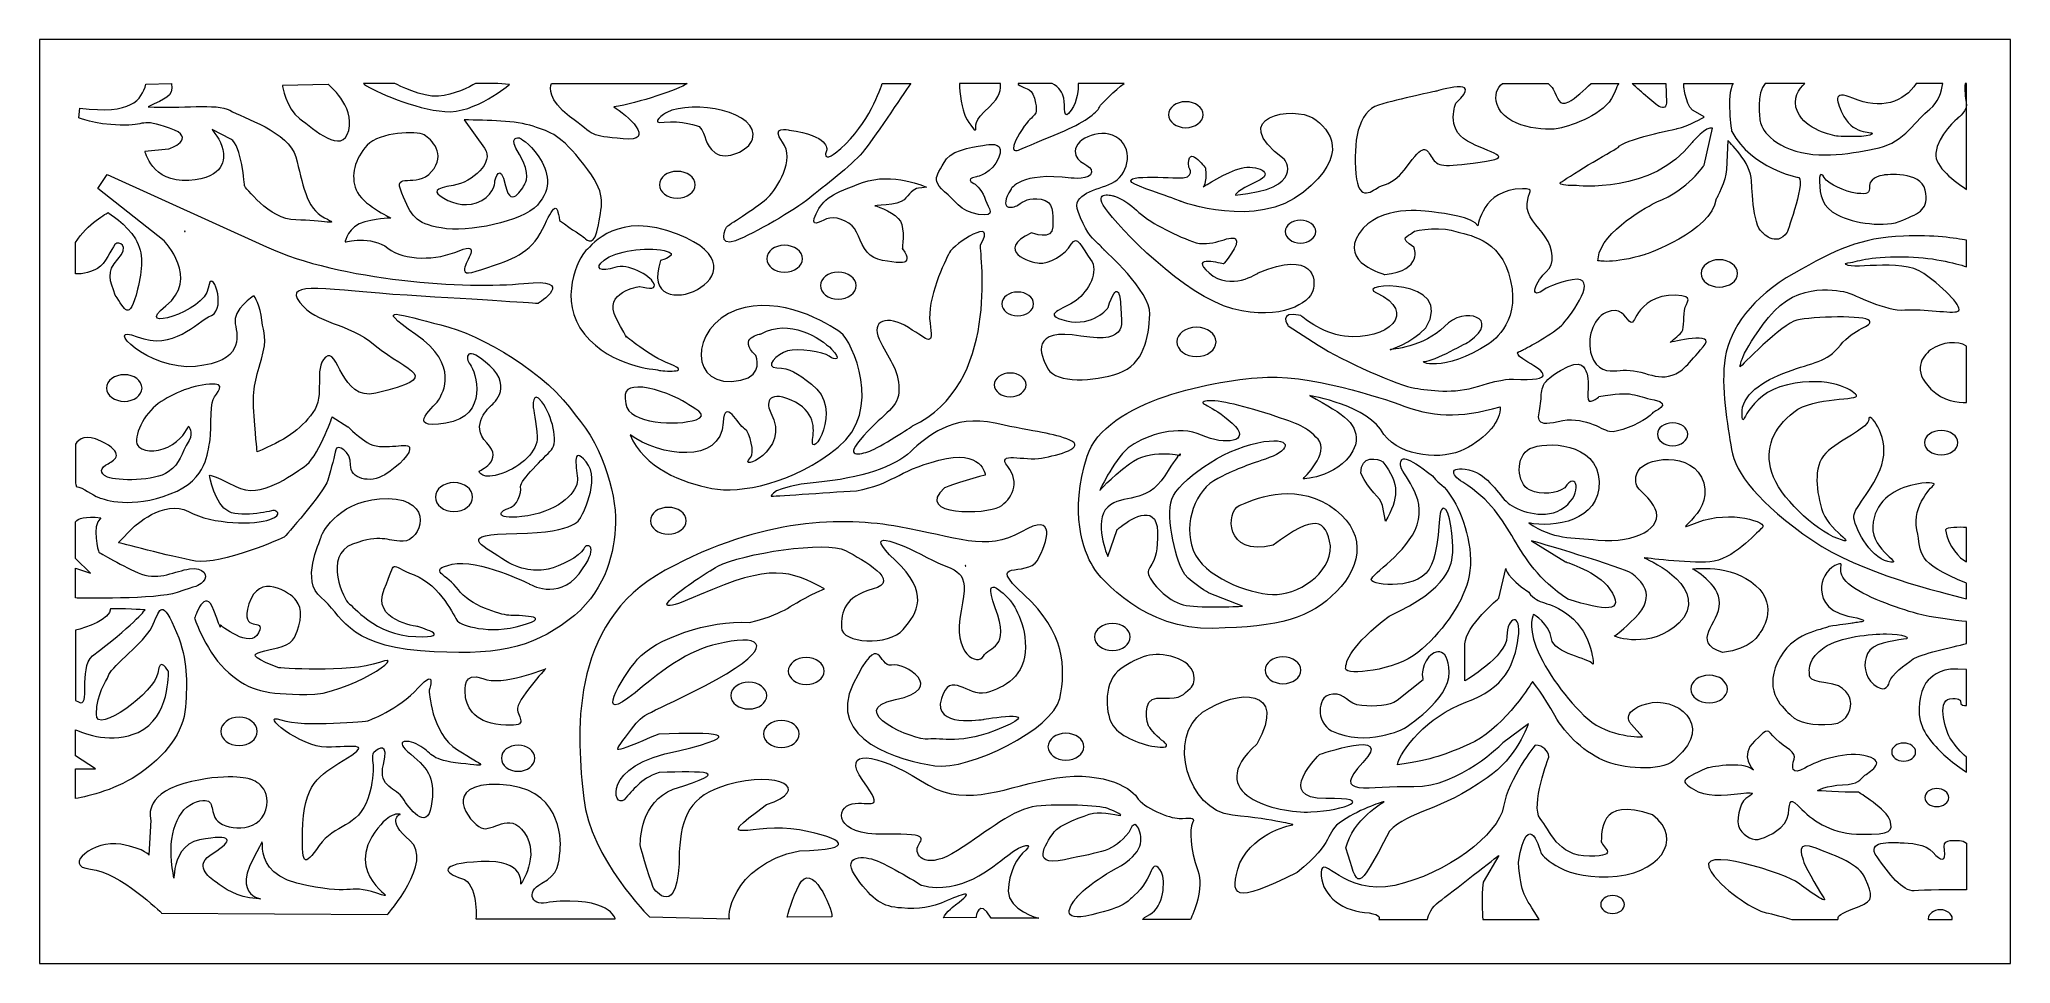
# Model space of a CAD drawing. Header units: centimetres. Extents: x -27 to -14.3, y 3.1 to 9.
import ezdxf

# ---------------------------------------------------------------- set-up
doc = ezdxf.new("R2010")
doc.units = ezdxf.units.CM
doc.header["$MEASUREMENT"] = 0
doc.layers.add('layer 1', color=7, linetype='Continuous')

msp = doc.modelspace()

# ---------------------------------------------------------------- linework, layer by layer
at = {"layer": 'layer 1', "color": 250, "lineweight": 9}
for points, knots in [([(-14.33929, 9.00077), (-14.33929, 9.00077), (-14.33929, 3.0691), (-14.33929, 3.0691), (-14.33929, 3.0691), (-14.33929, 3.0691), (-26.99914, 3.0691), (-26.99914, 3.0691), (-26.99914, 3.0691), (-26.99914, 3.0691), (-26.99914, 9.00077), (-26.99914, 9.00077), (-26.99914, 9.00077), (-26.99914, 9.00077), (-14.33929, 9.00077), (-14.33929, 9.00077)], [0, 0, 0, 0, 0.2, 0.2, 0.2, 0.2, 0.4, 0.4, 0.4, 0.4, 0.6, 0.6, 0.6, 0.6, 1, 1, 1, 1]), ([(-18.02735, 8.66827), (-18.02735, 8.66827), (-17.71049, 8.77022), (-17.90061, 8.59351), (-17.90061, 8.59351), (-17.90061, 8.59351), (-17.97303, 8.43039), (-17.82818, 8.34883), (-17.82818, 8.34883), (-17.68333, 8.26727), (-17.50226, 8.24688), (-17.7467, 8.2129), (-17.7467, 8.2129), (-17.99114, 8.17892), (-18.0183, 8.18571), (-18.05451, 8.24008), (-18.05451, 8.24008), (-18.09073, 8.29446), (-18.09978, 8.34203), (-18.19937, 8.2061), (-18.19937, 8.2061), (-18.29895, 8.07017), (-18.34422, 8.07697), (-18.38949, 8.05658), (-18.38949, 8.05658), (-18.43475, 8.03619), (-18.52529, 7.94103), (-18.54339, 8.13814), (-18.54339, 8.13814), (-18.5615, 8.33524), (-18.53434, 8.53914), (-18.39854, 8.57991), (-18.39854, 8.57991), (-18.26274, 8.62069), (-18.02735, 8.66827), (-18.02735, 8.66827)], [0, 0, 0, 0, 0.1, 0.1, 0.1, 0.1, 0.2, 0.2, 0.2, 0.2, 0.3, 0.3, 0.3, 0.3, 0.4, 0.4, 0.4, 0.4, 0.5, 0.5, 0.5, 0.5, 0.6, 0.6, 0.6, 0.6, 0.7, 0.7, 0.7, 0.7, 0.8, 0.8, 0.8, 0.8, 1, 1, 1, 1]), ([(-26.73926, 8.55878), (-26.73926, 8.55878), (-26.74559, 8.49824), (-26.74559, 8.49824), (-26.74559, 8.49824), (-26.74559, 8.49824), (-26.6506, 8.45546), (-26.47963, 8.4507), (-26.47963, 8.4507), (-26.30865, 8.44595), (-26.35298, 8.49824), (-26.163, 8.43169), (-26.163, 8.43169), (-25.97303, 8.36513), (-26.16933, 8.29857), (-26.16933, 8.29857), (-26.16933, 8.29857), (-26.16933, 8.29857), (-26.32131, 8.28431), (-26.32131, 8.28431), (-26.32131, 8.28431), (-26.32131, 8.28431), (-26.27758, 8.07995), (-26.04015, 8.09637), (-26.04015, 8.09637), (-25.80272, 8.11279), (-25.81031, 8.23411), (-25.82105, 8.29382), (-25.82105, 8.29382), (-25.83178, 8.35353), (-25.8907, 8.42218), (-25.8907, 8.42218), (-25.8907, 8.42218), (-25.8907, 8.42218), (-25.77038, 8.36038), (-25.77038, 8.36038), (-25.77038, 8.36038), (-25.70027, 8.32436), (-25.68173, 8.06087), (-25.68173, 8.06087), (-25.68173, 8.06087), (-25.68173, 8.06087), (-25.52342, 7.84219), (-25.35244, 7.84219), (-25.35244, 7.84219), (-25.18146, 7.84219), (-25.04848, 7.7994), (-25.1688, 7.85645), (-25.1688, 7.85645), (-25.28911, 7.9135), (-25.30811, 8.08464), (-25.35244, 8.24628), (-25.35244, 8.24628), (-25.39677, 8.40792), (-25.69411, 8.49856), (-25.77672, 8.54578), (-25.77672, 8.54578), (-25.85932, 8.593), (-26.09473, 8.55511), (-26.30063, 8.56765), (-26.30063, 8.56765), (-26.18973, 8.62586), (-26.13964, 8.62829), (-26.15034, 8.71693), (-26.15034, 8.71693), (-26.15034, 8.71693), (-26.31498, 8.71439), (-26.31498, 8.71439), (-26.31498, 8.71439), (-26.34495, 8.60843), (-26.40531, 8.52021), (-26.73926, 8.55878)], [0, 0, 0, 0, 0.05263158, 0.05263158, 0.05263158, 0.05263158, 0.10526316, 0.10526316, 0.10526316, 0.10526316, 0.15789474, 0.15789474, 0.15789474, 0.15789474, 0.21052632, 0.21052632, 0.21052632, 0.21052632, 0.26315789, 0.26315789, 0.26315789, 0.26315789, 0.31578947, 0.31578947, 0.31578947, 0.31578947, 0.36842105, 0.36842105, 0.36842105, 0.36842105, 0.42105263, 0.42105263, 0.42105263, 0.42105263, 0.47368421, 0.47368421, 0.47368421, 0.47368421, 0.52631579, 0.52631579, 0.52631579, 0.52631579, 0.57894737, 0.57894737, 0.57894737, 0.57894737, 0.63157895, 0.63157895, 0.63157895, 0.63157895, 0.68421053, 0.68421053, 0.68421053, 0.68421053, 0.73684211, 0.73684211, 0.73684211, 0.73684211, 0.78947368, 0.78947368, 0.78947368, 0.78947368, 0.84210526, 0.84210526, 0.84210526, 0.84210526, 0.89473684, 0.89473684, 0.89473684, 0.89473684, 1, 1, 1, 1]), ([(-25.43842, 8.70501), (-25.43842, 8.70501), (-25.14457, 8.71262), (-25.14457, 8.71262), (-25.14457, 8.71262), (-25.14457, 8.71262), (-24.97232, 8.5757), (-25.01285, 8.41595), (-25.01285, 8.41595), (-25.05338, 8.25621), (-25.23577, 8.42356), (-25.32696, 8.49202), (-25.32696, 8.49202), (-25.41816, 8.56048), (-25.43842, 8.70501), (-25.43842, 8.70501)], [0, 0, 0, 0, 0.2, 0.2, 0.2, 0.2, 0.4, 0.4, 0.4, 0.4, 0.6, 0.6, 0.6, 0.6, 1, 1, 1, 1]), ([(-23.97932, 8.71262), (-23.97932, 8.71262), (-24.20224, 8.52245), (-24.39476, 8.53766), (-24.39476, 8.53766), (-24.58728, 8.55288), (-24.85073, 8.66698), (-24.91152, 8.71262), (-24.91152, 8.71262), (-24.91428, 8.71469), (-24.91637, 8.71658), (-24.91789, 8.71831), (-24.91789, 8.71831), (-24.91789, 8.71831), (-24.71552, 8.71831), (-24.71552, 8.71831), (-24.71552, 8.71831), (-24.69142, 8.70525), (-24.54643, 8.6296), (-24.43529, 8.63655), (-24.43529, 8.63655), (-24.33912, 8.64257), (-24.23663, 8.69616), (-24.19797, 8.71831), (-24.19797, 8.71831), (-24.19797, 8.71831), (-24.05512, 8.71831), (-24.05512, 8.71831), (-24.05512, 8.71831), (-24.05512, 8.71831), (-23.97932, 8.71262), (-23.97932, 8.71262)], [0, 0, 0, 0, 0.11111111, 0.11111111, 0.11111111, 0.11111111, 0.22222222, 0.22222222, 0.22222222, 0.22222222, 0.33333333, 0.33333333, 0.33333333, 0.33333333, 0.44444444, 0.44444444, 0.44444444, 0.44444444, 0.55555556, 0.55555556, 0.55555556, 0.55555556, 0.66666667, 0.66666667, 0.66666667, 0.66666667, 0.77777778, 0.77777778, 0.77777778, 0.77777778, 1, 1, 1, 1]), ([(-23.71031, 8.71831), (-23.72043, 8.69178), (-23.73382, 8.61199), (-23.59428, 8.50723), (-23.59428, 8.50723), (-23.42203, 8.37792), (-23.47269, 8.38552), (-23.24978, 8.3627), (-23.24978, 8.3627), (-23.02686, 8.33988), (-23.22951, 8.52245), (-23.31057, 8.56809), (-23.31057, 8.56809), (-23.15127, 8.59152), (-22.89051, 8.6804), (-22.83842, 8.71831), (-22.83842, 8.71831), (-22.83842, 8.71831), (-23.71031, 8.71831), (-23.71031, 8.71831)], [0, 0, 0, 0, 0.16666667, 0.16666667, 0.16666667, 0.16666667, 0.33333333, 0.33333333, 0.33333333, 0.33333333, 0.5, 0.5, 0.5, 0.5, 0.66666667, 0.66666667, 0.66666667, 0.66666667, 1, 1, 1, 1]), ([(-22.76205, 8.44142), (-22.76205, 8.44142), (-22.8803, 8.48347), (-22.9861, 8.46945), (-22.9861, 8.46945), (-23.0919, 8.45543), (-22.97988, 8.52786), (-22.97054, 8.53253), (-22.97054, 8.53253), (-22.80502, 8.61537), (-22.36402, 8.53894), (-22.41975, 8.35965), (-22.41975, 8.35965), (-22.44153, 8.28957), (-22.58779, 8.21948), (-22.65936, 8.27321), (-22.65936, 8.27321), (-22.73146, 8.32734), (-22.71017, 8.38532), (-22.76205, 8.44142)], [0, 0, 0, 0, 0.16666667, 0.16666667, 0.16666667, 0.16666667, 0.33333333, 0.33333333, 0.33333333, 0.33333333, 0.5, 0.5, 0.5, 0.5, 0.66666667, 0.66666667, 0.66666667, 0.66666667, 1, 1, 1, 1]), ([(-21.58702, 8.71831), (-21.6089, 8.64879), (-21.69177, 8.42411), (-21.88859, 8.27067), (-21.88859, 8.27067), (-21.88859, 8.27067), (-21.97731, 8.2036), (-21.94284, 8.29272), (-21.94284, 8.29272), (-21.94284, 8.29272), (-21.9237, 8.38471), (-22.1841, 8.41921), (-22.1841, 8.41921), (-22.1841, 8.41921), (-22.31046, 8.45083), (-22.22622, 8.34159), (-22.22622, 8.34159), (-22.14197, 8.23235), (-22.26451, 8.03973), (-22.31812, 7.98799), (-22.31812, 7.98799), (-22.37174, 7.93624), (-22.5632, 7.8155), (-22.57852, 7.804), (-22.57852, 7.804), (-22.59384, 7.7925), (-22.64745, 7.66601), (-22.52874, 7.70913), (-22.52874, 7.70913), (-22.41003, 7.75225), (-22.1458, 7.90749), (-22.0539, 7.98224), (-22.0539, 7.98224), (-21.96199, 8.05698), (-21.78584, 8.18922), (-21.71308, 8.27547), (-21.71308, 8.27547), (-21.64973, 8.35057), (-21.45864, 8.63924), (-21.40272, 8.71831), (-21.40272, 8.71831), (-21.40272, 8.71831), (-21.58702, 8.71831), (-21.58702, 8.71831)], [0, 0, 0, 0, 0.08333333, 0.08333333, 0.08333333, 0.08333333, 0.16666667, 0.16666667, 0.16666667, 0.16666667, 0.25, 0.25, 0.25, 0.25, 0.33333333, 0.33333333, 0.33333333, 0.33333333, 0.41666667, 0.41666667, 0.41666667, 0.41666667, 0.5, 0.5, 0.5, 0.5, 0.58333333, 0.58333333, 0.58333333, 0.58333333, 0.66666667, 0.66666667, 0.66666667, 0.66666667, 0.75, 0.75, 0.75, 0.75, 0.83333333, 0.83333333, 0.83333333, 0.83333333, 1, 1, 1, 1]), ([(-20.82727, 8.71831), (-20.82301, 8.68546), (-20.82921, 8.62845), (-20.89823, 8.56839), (-20.89823, 8.56839), (-21.0051, 8.4754), (-20.98081, 8.44258), (-20.98567, 8.42252), (-20.98567, 8.42252), (-20.99052, 8.40246), (-21.04396, 8.48451), (-21.0561, 8.51369), (-21.0561, 8.51369), (-21.06609, 8.53769), (-21.09579, 8.66406), (-21.0898, 8.71831), (-21.0898, 8.71831), (-21.0898, 8.71831), (-20.82727, 8.71831), (-20.82727, 8.71831)], [0, 0, 0, 0, 0.16666667, 0.16666667, 0.16666667, 0.16666667, 0.33333333, 0.33333333, 0.33333333, 0.33333333, 0.5, 0.5, 0.5, 0.5, 0.66666667, 0.66666667, 0.66666667, 0.66666667, 1, 1, 1, 1]), ([(-20.03319, 8.71831), (-20.08694, 8.67322), (-20.18086, 8.592), (-20.19132, 8.56648), (-20.19132, 8.56648), (-20.20608, 8.53048), (-20.2946, 8.46403), (-20.44213, 8.40311), (-20.44213, 8.40311), (-20.58966, 8.3422), (-20.70768, 8.29236), (-20.70768, 8.29236), (-20.70768, 8.29236), (-20.70768, 8.29236), (-20.79251, 8.25082), (-20.70399, 8.39757), (-20.70399, 8.39757), (-20.61548, 8.54433), (-20.58597, 8.48895), (-20.60072, 8.5914), (-20.60072, 8.5914), (-20.61548, 8.69385), (-20.6708, 8.68554), (-20.68187, 8.69385), (-20.68187, 8.69385), (-20.68836, 8.69872), (-20.719, 8.70837), (-20.71409, 8.71831), (-20.71409, 8.71831), (-20.71409, 8.71831), (-20.49527, 8.71831), (-20.49527, 8.71831), (-20.49527, 8.71831), (-20.44858, 8.69461), (-20.42654, 8.65575), (-20.42, 8.62462), (-20.42, 8.62462), (-20.40893, 8.57201), (-20.42737, 8.46403), (-20.37205, 8.54709), (-20.37205, 8.54709), (-20.33159, 8.60785), (-20.32664, 8.68044), (-20.32834, 8.71831), (-20.32834, 8.71831), (-20.32834, 8.71831), (-20.03319, 8.71831), (-20.03319, 8.71831)], [0, 0, 0, 0, 0.07692308, 0.07692308, 0.07692308, 0.07692308, 0.15384615, 0.15384615, 0.15384615, 0.15384615, 0.23076923, 0.23076923, 0.23076923, 0.23076923, 0.30769231, 0.30769231, 0.30769231, 0.30769231, 0.38461538, 0.38461538, 0.38461538, 0.38461538, 0.46153846, 0.46153846, 0.46153846, 0.46153846, 0.53846154, 0.53846154, 0.53846154, 0.53846154, 0.61538462, 0.61538462, 0.61538462, 0.61538462, 0.69230769, 0.69230769, 0.69230769, 0.69230769, 0.76923077, 0.76923077, 0.76923077, 0.76923077, 0.84615385, 0.84615385, 0.84615385, 0.84615385, 1, 1, 1, 1]), ([(-17.0331, 8.71831), (-17.07502, 8.67691), (-17.13566, 8.62104), (-17.17701, 8.60034), (-17.17701, 8.60034), (-17.24595, 8.56584), (-17.24595, 8.6291), (-17.27659, 8.68085), (-17.27659, 8.68085), (-17.28511, 8.69523), (-17.29638, 8.70769), (-17.30962, 8.71831), (-17.30962, 8.71831), (-17.30962, 8.71831), (-17.60252, 8.71831), (-17.60252, 8.71831), (-17.60252, 8.71831), (-17.63835, 8.68797), (-17.6557, 8.64274), (-17.63663, 8.58309), (-17.63663, 8.58309), (-17.59067, 8.43932), (-17.33022, 8.40482), (-17.22297, 8.43357), (-17.22297, 8.43357), (-17.11573, 8.46232), (-16.92422, 8.53133), (-16.87826, 8.66935), (-16.87826, 8.66935), (-16.87114, 8.69075), (-16.86383, 8.70675), (-16.8563, 8.71831), (-16.8563, 8.71831), (-16.8563, 8.71831), (-17.0331, 8.71831), (-17.0331, 8.71831)], [0, 0, 0, 0, 0.1, 0.1, 0.1, 0.1, 0.2, 0.2, 0.2, 0.2, 0.3, 0.3, 0.3, 0.3, 0.4, 0.4, 0.4, 0.4, 0.5, 0.5, 0.5, 0.5, 0.6, 0.6, 0.6, 0.6, 0.7, 0.7, 0.7, 0.7, 0.8, 0.8, 0.8, 0.8, 1, 1, 1, 1]), ([(-16.43702, 8.71831), (-16.4384, 8.71075), (-16.4387, 8.70197), (-16.43757, 8.69178), (-16.43757, 8.69178), (-16.43757, 8.69178), (-16.41895, 8.55202), (-16.3631, 8.53571), (-16.3631, 8.53571), (-16.3631, 8.53571), (-16.30725, 8.5031), (-16.30725, 8.5031), (-16.30725, 8.5031), (-16.30725, 8.5031), (-16.40654, 8.44253), (-16.48101, 8.42856), (-16.48101, 8.42856), (-16.48101, 8.42856), (-16.83473, 8.35635), (-16.85955, 8.30743), (-16.85955, 8.30743), (-16.85955, 8.30743), (-17.16674, 8.1304), (-17.21948, 8.08847), (-17.21948, 8.08847), (-17.21948, 8.08847), (-17.28464, 8.06284), (-17.1326, 8.06284), (-17.1326, 8.06284), (-17.1326, 8.06284), (-16.63615, 8.00694), (-16.38482, 8.34004), (-16.38482, 8.34004), (-16.38482, 8.34004), (-16.28863, 8.44952), (-16.2545, 8.43089), (-16.2545, 8.43089), (-16.2545, 8.43089), (-16.30725, 8.19329), (-16.30725, 8.19329), (-16.30725, 8.19329), (-16.30725, 8.19329), (-16.40654, 8.03955), (-16.61133, 7.95802), (-16.61133, 7.95802), (-16.61133, 7.95802), (-16.92471, 7.80428), (-16.98056, 7.63191), (-16.98056, 7.63191), (-16.98056, 7.63191), (-16.98987, 7.58066), (-16.98987, 7.58066), (-16.98987, 7.58066), (-16.98987, 7.58066), (-16.89369, 7.55737), (-16.6858, 7.62026), (-16.6858, 7.62026), (-16.6858, 7.62026), (-16.26071, 7.76468), (-16.22968, 7.97666), (-16.22968, 7.97666), (-16.22968, 7.97666), (-16.16452, 8.09313), (-16.16452, 8.16534), (-16.16452, 8.16534), (-16.16452, 8.16534), (-16.15521, 8.35169), (-16.15521, 8.35169), (-16.15521, 8.35169), (-16.15521, 8.35169), (-16.00317, 8.20727), (-16.00317, 8.09313), (-16.00317, 8.09313), (-16.00317, 8.09313), (-15.99386, 7.79962), (-15.93801, 7.76701), (-15.93801, 7.76701), (-15.93801, 7.76701), (-15.84803, 7.65753), (-15.77356, 7.76468), (-15.77356, 7.76468), (-15.77356, 7.76468), (-15.64324, 8.12341), (-15.7084, 8.11642), (-15.7084, 8.11642), (-15.7084, 8.11642), (-16.00007, 8.17233), (-16.13039, 8.40992), (-16.13039, 8.40992), (-16.13039, 8.40992), (-16.16834, 8.64107), (-16.1208, 8.71831), (-16.1208, 8.71831), (-16.1208, 8.71831), (-16.43702, 8.71831), (-16.43702, 8.71831)], [0, 0, 0, 0, 0.04, 0.04, 0.04, 0.04, 0.08, 0.08, 0.08, 0.08, 0.12, 0.12, 0.12, 0.12, 0.16, 0.16, 0.16, 0.16, 0.2, 0.2, 0.2, 0.2, 0.24, 0.24, 0.24, 0.24, 0.28, 0.28, 0.28, 0.28, 0.32, 0.32, 0.32, 0.32, 0.36, 0.36, 0.36, 0.36, 0.4, 0.4, 0.4, 0.4, 0.44, 0.44, 0.44, 0.44, 0.48, 0.48, 0.48, 0.48, 0.52, 0.52, 0.52, 0.52, 0.56, 0.56, 0.56, 0.56, 0.6, 0.6, 0.6, 0.6, 0.64, 0.64, 0.64, 0.64, 0.68, 0.68, 0.68, 0.68, 0.72, 0.72, 0.72, 0.72, 0.76, 0.76, 0.76, 0.76, 0.8, 0.8, 0.8, 0.8, 0.84, 0.84, 0.84, 0.84, 0.88, 0.88, 0.88, 0.88, 0.92, 0.92, 0.92, 0.92, 1, 1, 1, 1]), ([(-16.77023, 8.71831), (-16.75141, 8.70243), (-16.73132, 8.68161), (-16.70974, 8.6636), (-16.70974, 8.6636), (-16.64079, 8.60609), (-16.55653, 8.51408), (-16.54887, 8.59459), (-16.54887, 8.59459), (-16.54887, 8.59459), (-16.55419, 8.71831), (-16.55419, 8.71831), (-16.55419, 8.71831), (-16.55419, 8.71831), (-16.77023, 8.71831), (-16.77023, 8.71831)], [0, 0, 0, 0, 0.2, 0.2, 0.2, 0.2, 0.4, 0.4, 0.4, 0.4, 0.6, 0.6, 0.6, 0.6, 1, 1, 1, 1]), ([(-14.77421, 8.71831), (-14.78267, 8.66879), (-14.80401, 8.59298), (-14.85743, 8.55288), (-14.85743, 8.55288), (-14.94103, 8.49012), (-15.02715, 8.33988), (-15.18421, 8.30565), (-15.18421, 8.30565), (-15.34126, 8.27142), (-15.56925, 8.22578), (-15.75417, 8.29614), (-15.75417, 8.29614), (-15.93909, 8.36651), (-15.94922, 8.48441), (-15.94922, 8.48441), (-15.94922, 8.48441), (-15.94922, 8.48441), (-15.97148, 8.66276), (-15.91573, 8.71831), (-15.91573, 8.71831), (-15.91573, 8.71831), (-15.65964, 8.71831), (-15.65964, 8.71831), (-15.65964, 8.71831), (-15.69512, 8.68571), (-15.74771, 8.62459), (-15.70604, 8.53386), (-15.70604, 8.53386), (-15.65538, 8.42356), (-15.48819, 8.38362), (-15.44766, 8.37982), (-15.44766, 8.37982), (-15.40713, 8.37602), (-15.25007, 8.37221), (-15.22981, 8.39313), (-15.22981, 8.39313), (-15.20954, 8.41405), (-15.3414, 8.38023), (-15.40966, 8.50723), (-15.40966, 8.50723), (-15.45871, 8.59849), (-15.48842, 8.6838), (-15.3514, 8.62324), (-15.3514, 8.62324), (-15.17724, 8.54626), (-15.02029, 8.59871), (-14.94494, 8.71831), (-14.94494, 8.71831), (-14.94494, 8.71831), (-14.77421, 8.71831), (-14.77421, 8.71831)], [0, 0, 0, 0, 0.07142857, 0.07142857, 0.07142857, 0.07142857, 0.14285714, 0.14285714, 0.14285714, 0.14285714, 0.21428571, 0.21428571, 0.21428571, 0.21428571, 0.28571429, 0.28571429, 0.28571429, 0.28571429, 0.35714286, 0.35714286, 0.35714286, 0.35714286, 0.42857143, 0.42857143, 0.42857143, 0.42857143, 0.5, 0.5, 0.5, 0.5, 0.57142857, 0.57142857, 0.57142857, 0.57142857, 0.64285714, 0.64285714, 0.64285714, 0.64285714, 0.71428571, 0.71428571, 0.71428571, 0.71428571, 0.78571429, 0.78571429, 0.78571429, 0.78571429, 0.85714286, 0.85714286, 0.85714286, 0.85714286, 1, 1, 1, 1]), ([(-14.62176, 8.03867), (-14.69457, 8.08525), (-14.82831, 8.18325), (-14.81943, 8.2699), (-14.81943, 8.2699), (-14.80728, 8.38857), (-14.67758, 8.49658), (-14.67758, 8.49658), (-14.67758, 8.49658), (-14.67758, 8.49658), (-14.6107, 8.54375), (-14.62489, 8.597), (-14.62489, 8.597), (-14.63315, 8.628), (-14.63316, 8.68015), (-14.63173, 8.71831), (-14.63173, 8.71831), (-14.63173, 8.71831), (-14.62176, 8.71831), (-14.62176, 8.71831), (-14.62176, 8.71831), (-14.62176, 8.71831), (-14.62176, 8.03867), (-14.62176, 8.03867)], [0, 0, 0, 0, 0.14285714, 0.14285714, 0.14285714, 0.14285714, 0.28571429, 0.28571429, 0.28571429, 0.28571429, 0.42857143, 0.42857143, 0.42857143, 0.42857143, 0.57142857, 0.57142857, 0.57142857, 0.57142857, 0.71428571, 0.71428571, 0.71428571, 0.71428571, 1, 1, 1, 1]), ([(-24.27106, 8.48535), (-24.11987, 8.47998), (-23.94101, 8.48128), (-23.82727, 8.44335), (-23.82727, 8.44335), (-23.71352, 8.40542), (-23.6522, 8.38944), (-23.50233, 8.19801), (-23.50233, 8.19801), (-23.35246, 8.00657), (-23.38565, 7.95469), (-23.40925, 7.81064), (-23.40925, 7.81064), (-23.43285, 7.6666), (-23.48176, 7.71061), (-23.49868, 7.72767), (-23.49868, 7.72767), (-23.51561, 7.74473), (-23.57195, 7.77304), (-23.65867, 7.83963), (-23.65867, 7.83963), (-23.67641, 7.95948), (-23.69252, 7.94131), (-23.7673, 7.78323), (-23.7673, 7.78323), (-23.84208, 7.62515), (-23.98014, 7.58275), (-24.11347, 7.5388), (-24.11347, 7.5388), (-24.24679, 7.49486), (-24.27185, 7.48867), (-24.269, 7.53094), (-24.269, 7.53094), (-24.26614, 7.5732), (-24.15455, 7.7083), (-24.3026, 7.64461), (-24.3026, 7.64461), (-24.45065, 7.58093), (-24.6539, 7.57769), (-24.76081, 7.66095), (-24.76081, 7.66095), (-24.86772, 7.7442), (-25.03634, 7.70098), (-25.03634, 7.70098), (-25.03634, 7.70098), (-25.03634, 7.70098), (-25.01817, 7.80181), (-24.90906, 7.83009), (-24.90906, 7.83009), (-24.79995, 7.85836), (-24.74303, 7.85109), (-24.74303, 7.85445), (-24.74303, 7.85445), (-24.74303, 7.85782), (-24.92853, 7.94303), (-24.96523, 8.03461), (-24.96523, 8.03461), (-25.00194, 8.12619), (-24.97412, 8.23479), (-24.89413, 8.32154), (-24.89413, 8.32154), (-24.81414, 8.40828), (-24.5748, 8.41477), (-24.52881, 8.38778), (-24.52881, 8.38778), (-24.48283, 8.36079), (-24.38236, 8.26564), (-24.48013, 8.15221), (-24.48013, 8.15221), (-24.5779, 8.03877), (-24.73414, 8.16139), (-24.67193, 8.0146), (-24.67193, 8.0146), (-24.60971, 7.8678), (-24.5891, 7.82167), (-24.41857, 7.79063), (-24.41857, 7.79063), (-24.24805, 7.7596), (-23.89898, 7.83076), (-23.80121, 7.93752), (-23.80121, 7.93752), (-23.70344, 8.04428), (-23.72978, 8.15472), (-23.792, 8.24814), (-23.792, 8.24814), (-23.85421, 8.34155), (-23.91643, 8.36825), (-23.91643, 8.36825), (-23.91643, 8.36825), (-23.91643, 8.36825), (-23.99642, 8.38826), (-23.91643, 8.26148), (-23.91643, 8.26148), (-23.83644, 8.1347), (-23.88088, 8.07465), (-23.88088, 8.07465), (-23.88088, 8.07465), (-23.88088, 8.07465), (-23.96976, 7.89449), (-24.00531, 8.0613), (-24.00531, 8.0613), (-24.04086, 8.22812), (-24.07357, 8.09429), (-24.07357, 8.09429), (-24.07357, 8.09429), (-24.07357, 8.09429), (-24.06958, 8.01422), (-24.15846, 7.96751), (-24.15846, 7.96751), (-24.24734, 7.9208), (-24.33158, 7.94071), (-24.40243, 7.98258), (-24.40243, 7.98258), (-24.47329, 8.02446), (-24.4653, 8.0438), (-24.34087, 8.06382), (-24.34087, 8.06382), (-24.21643, 8.08383), (-24.07656, 8.21215), (-24.14018, 8.3019), (-24.14018, 8.3019), (-24.14018, 8.3019), (-24.27106, 8.48535), (-24.27106, 8.48535)], [0, 0, 0, 0, 0.03125, 0.03125, 0.03125, 0.03125, 0.0625, 0.0625, 0.0625, 0.0625, 0.09375, 0.09375, 0.09375, 0.09375, 0.125, 0.125, 0.125, 0.125, 0.15625, 0.15625, 0.15625, 0.15625, 0.1875, 0.1875, 0.1875, 0.1875, 0.21875, 0.21875, 0.21875, 0.21875, 0.25, 0.25, 0.25, 0.25, 0.28125, 0.28125, 0.28125, 0.28125, 0.3125, 0.3125, 0.3125, 0.3125, 0.34375, 0.34375, 0.34375, 0.34375, 0.375, 0.375, 0.375, 0.375, 0.40625, 0.40625, 0.40625, 0.40625, 0.4375, 0.4375, 0.4375, 0.4375, 0.46875, 0.46875, 0.46875, 0.46875, 0.5, 0.5, 0.5, 0.5, 0.53125, 0.53125, 0.53125, 0.53125, 0.5625, 0.5625, 0.5625, 0.5625, 0.59375, 0.59375, 0.59375, 0.59375, 0.625, 0.625, 0.625, 0.625, 0.65625, 0.65625, 0.65625, 0.65625, 0.6875, 0.6875, 0.6875, 0.6875, 0.71875, 0.71875, 0.71875, 0.71875, 0.75, 0.75, 0.75, 0.75, 0.78125, 0.78125, 0.78125, 0.78125, 0.8125, 0.8125, 0.8125, 0.8125, 0.84375, 0.84375, 0.84375, 0.84375, 0.875, 0.875, 0.875, 0.875, 0.90625, 0.90625, 0.90625, 0.90625, 0.9375, 0.9375, 0.9375, 0.9375, 1, 1, 1, 1]), ([(-19.67043, 7.962), (-19.67043, 7.962), (-19.18017, 7.77798), (-18.88142, 8.01951), (-18.88142, 8.01951), (-18.58267, 8.26105), (-18.70523, 8.42207), (-18.82014, 8.49683), (-18.82014, 8.49683), (-18.93504, 8.57159), (-19.387, 8.51408), (-19.00398, 8.23229), (-19.00398, 8.23229), (-19.00398, 8.23229), (-18.85844, 8.04252), (-19.31806, 8.00226), (-19.31806, 8.00226), (-19.31806, 8.00226), (-19.31039, 8.03101), (-19.18017, 8.08852), (-19.18017, 8.08852), (-19.04995, 8.14603), (-19.18783, 8.19779), (-19.27975, 8.17478), (-19.27975, 8.17478), (-19.37168, 8.15178), (-19.52488, 8.05402), (-19.52488, 8.05402), (-19.52488, 8.05402), (-19.52488, 8.05402), (-19.5019, 8.06552), (-19.50956, 8.17478), (-19.50956, 8.17478), (-19.50956, 8.17478), (-19.63213, 8.34156), (-19.6168, 8.18053), (-19.6168, 8.18053), (-19.6168, 8.18053), (-19.56318, 8.10577), (-19.69341, 8.11152), (-19.69341, 8.11152), (-19.82363, 8.11728), (-20.15302, 8.13453), (-19.89257, 8.04252), (-19.89257, 8.04252), (-19.63213, 7.9505), (-19.67043, 7.962), (-19.67043, 7.962)], [0, 0, 0, 0, 0.07692308, 0.07692308, 0.07692308, 0.07692308, 0.15384615, 0.15384615, 0.15384615, 0.15384615, 0.23076923, 0.23076923, 0.23076923, 0.23076923, 0.30769231, 0.30769231, 0.30769231, 0.30769231, 0.38461538, 0.38461538, 0.38461538, 0.38461538, 0.46153846, 0.46153846, 0.46153846, 0.46153846, 0.53846154, 0.53846154, 0.53846154, 0.53846154, 0.61538462, 0.61538462, 0.61538462, 0.61538462, 0.69230769, 0.69230769, 0.69230769, 0.69230769, 0.76923077, 0.76923077, 0.76923077, 0.76923077, 0.84615385, 0.84615385, 0.84615385, 0.84615385, 1, 1, 1, 1]), ([(-19.52568, 8.51783), (-19.52568, 8.47191), (-19.57556, 8.43446), (-19.63673, 8.43446), (-19.63673, 8.43446), (-19.69789, 8.43446), (-19.74778, 8.47191), (-19.74778, 8.51783), (-19.74778, 8.51783), (-19.74778, 8.56375), (-19.69789, 8.6012), (-19.63673, 8.6012), (-19.63673, 8.6012), (-19.57556, 8.6012), (-19.52568, 8.56375), (-19.52568, 8.51783)], [0, 0, 0, 0, 0.2, 0.2, 0.2, 0.2, 0.4, 0.4, 0.4, 0.4, 0.6, 0.6, 0.6, 0.6, 1, 1, 1, 1]), ([(-20.16055, 7.64829), (-20.16055, 7.64829), (-19.86181, 7.38664), (-19.86804, 7.23713), (-19.86804, 7.23713), (-19.87426, 7.08762), (-19.90538, 6.91474), (-20.06719, 6.85867), (-20.06719, 6.85867), (-20.22901, 6.80261), (-20.46551, 6.79326), (-20.52152, 6.88671), (-20.52152, 6.88671), (-20.57754, 6.98015), (-20.63355, 7.15303), (-20.30992, 7.09696), (-20.30992, 7.09696), (-19.98629, 7.04089), (-20.05475, 7.19508), (-20.05475, 7.28385), (-20.05475, 7.28385), (-20.05475, 7.37263), (-20.07964, 7.45673), (-20.13566, 7.27918), (-20.13566, 7.27918), (-20.13566, 7.27918), (-20.22901, 7.15303), (-20.40327, 7.19508), (-20.40327, 7.19508), (-20.57754, 7.23713), (-20.42195, 7.26516), (-20.34104, 7.3259), (-20.34104, 7.3259), (-20.26013, 7.38664), (-20.19167, 7.5128), (-20.24768, 7.58755), (-20.24768, 7.58755), (-20.30369, 7.66231), (-20.33481, 7.75576), (-20.37216, 7.68567), (-20.37216, 7.68567), (-20.4095, 7.61559), (-20.52152, 7.55952), (-20.57754, 7.56419), (-20.57754, 7.56419), (-20.63355, 7.56886), (-20.87005, 7.64362), (-20.62733, 7.76043), (-20.62733, 7.76043), (-20.62733, 7.76043), (-20.49041, 7.70436), (-20.49041, 7.79781), (-20.49041, 7.79781), (-20.49041, 7.89125), (-20.48418, 7.96134), (-20.56509, 7.97536), (-20.56509, 7.97536), (-20.646, 7.98937), (-20.67712, 7.96134), (-20.71446, 7.93798), (-20.71446, 7.93798), (-20.7518, 7.91462), (-20.84516, 7.9006), (-20.75802, 8.04077), (-20.75802, 8.04077), (-20.75802, 8.04077), (-20.70201, 8.1529), (-20.37216, 8.11085), (-20.37216, 8.11085), (-20.37216, 8.11085), (-20.24768, 8.09684), (-20.24146, 8.14823), (-20.24146, 8.14823), (-20.23523, 8.19963), (-20.34726, 8.19963), (-20.34726, 8.28373), (-20.34726, 8.28373), (-20.34726, 8.36783), (-20.16677, 8.44259), (-20.06719, 8.36316), (-20.06719, 8.36316), (-19.96762, 8.28373), (-20.01118, 8.12487), (-20.11076, 8.07815), (-20.11076, 8.07815), (-20.21034, 8.03142), (-20.37216, 8.01273), (-20.32859, 7.89593), (-20.32859, 7.89593), (-20.28502, 7.77912), (-20.24146, 7.72772), (-20.21034, 7.69969), (-20.21034, 7.69969), (-20.17922, 7.67166), (-20.16055, 7.64829), (-20.16055, 7.64829)], [0, 0, 0, 0, 0.04, 0.04, 0.04, 0.04, 0.08, 0.08, 0.08, 0.08, 0.12, 0.12, 0.12, 0.12, 0.16, 0.16, 0.16, 0.16, 0.2, 0.2, 0.2, 0.2, 0.24, 0.24, 0.24, 0.24, 0.28, 0.28, 0.28, 0.28, 0.32, 0.32, 0.32, 0.32, 0.36, 0.36, 0.36, 0.36, 0.4, 0.4, 0.4, 0.4, 0.44, 0.44, 0.44, 0.44, 0.48, 0.48, 0.48, 0.48, 0.52, 0.52, 0.52, 0.52, 0.56, 0.56, 0.56, 0.56, 0.6, 0.6, 0.6, 0.6, 0.64, 0.64, 0.64, 0.64, 0.68, 0.68, 0.68, 0.68, 0.72, 0.72, 0.72, 0.72, 0.76, 0.76, 0.76, 0.76, 0.8, 0.8, 0.8, 0.8, 0.84, 0.84, 0.84, 0.84, 0.88, 0.88, 0.88, 0.88, 0.92, 0.92, 0.92, 0.92, 1, 1, 1, 1]), ([(-20.98628, 8.07072), (-20.98628, 8.07072), (-21.06981, 8.10449), (-20.97986, 8.11896), (-20.97986, 8.11896), (-20.97986, 8.11896), (-20.87706, 8.14307), (-20.83851, 8.23954), (-20.83851, 8.23954), (-20.79996, 8.33601), (-20.87706, 8.33118), (-20.91882, 8.32395), (-20.91882, 8.32395), (-20.96058, 8.31671), (-21.12763, 8.29742), (-21.1726, 8.23472), (-21.1726, 8.23472), (-21.21758, 8.17201), (-21.23685, 8.11655), (-21.23685, 8.11655), (-21.23685, 8.11655), (-21.23685, 8.11655), (-21.2497, 8.07314), (-21.18545, 8.02249), (-21.18545, 8.02249), (-21.1212, 7.97185), (-21.08908, 7.89708), (-20.96701, 7.87779), (-20.96701, 7.87779), (-20.84494, 7.8585), (-20.90597, 7.91879), (-20.92203, 7.96943), (-20.92203, 7.96943), (-20.9381, 8.02008), (-20.98628, 8.07072), (-20.98628, 8.07072)], [0, 0, 0, 0, 0.1, 0.1, 0.1, 0.1, 0.2, 0.2, 0.2, 0.2, 0.3, 0.3, 0.3, 0.3, 0.4, 0.4, 0.4, 0.4, 0.5, 0.5, 0.5, 0.5, 0.6, 0.6, 0.6, 0.6, 0.7, 0.7, 0.7, 0.7, 0.8, 0.8, 0.8, 0.8, 1, 1, 1, 1]), ([(-26.56314, 8.1345), (-26.56314, 8.1345), (-26.62394, 8.04321), (-26.62394, 8.04321), (-26.62394, 8.04321), (-26.62394, 8.04321), (-26.19837, 7.70851), (-26.19837, 7.70851), (-26.19837, 7.70851), (-26.19837, 7.70851), (-25.96532, 7.46509), (-26.18823, 7.29013), (-26.18823, 7.29013), (-26.41115, 7.11518), (-25.93492, 7.2521), (-25.91465, 7.40424), (-25.91465, 7.40424), (-25.89439, 7.55638), (-25.79306, 7.27492), (-25.89439, 7.22928), (-25.89439, 7.22928), (-25.99572, 7.18364), (-26.13757, 7.00107), (-26.37062, 7.09236), (-26.37062, 7.09236), (-26.60367, 7.18364), (-26.29969, 6.87176), (-25.99572, 6.90218), (-25.99572, 6.90218), (-25.69174, 6.93261), (-25.72213, 7.08475), (-25.7424, 7.17603), (-25.7424, 7.17603), (-25.76266, 7.26731), (-25.62081, 7.35606), (-25.62081, 7.35606), (-25.62081, 7.35606), (-25.62081, 7.35606), (-25.58028, 7.29013), (-25.57014, 7.19885), (-25.57014, 7.19885), (-25.56001, 7.10757), (-25.53299, 7.09236), (-25.57352, 6.94783), (-25.57352, 6.94783), (-25.61405, 6.80329), (-25.63432, 6.75258), (-25.62081, 6.5827), (-25.62081, 6.5827), (-25.6073, 6.41281), (-25.60054, 6.35449), (-25.60054, 6.35449), (-25.60054, 6.35449), (-25.42597, 6.42434), (-25.32476, 6.49481), (-25.24252, 6.60552), (-25.24252, 6.60552), (-25.16029, 6.71623), (-25.24209, 6.88601), (-25.16104, 6.96114), (-25.16104, 6.96114), (-25.07998, 7.03626), (-25.06648, 6.67598), (-24.83806, 6.73008), (-24.83806, 6.73008), (-24.38931, 6.83637), (-24.63427, 6.86298), (-24.84313, 7.0372), (-24.84313, 7.0372), (-25.02551, 7.18934), (-25.2155, 7.16843), (-25.32696, 7.31296), (-25.32696, 7.31296), (-25.43842, 7.45749), (-25.13444, 7.38902), (-24.63794, 7.3586), (-24.63794, 7.3586), (-24.14145, 7.32817), (-23.79694, 7.30535), (-23.79694, 7.30535), (-23.79694, 7.30535), (-23.79694, 7.30535), (-23.53349, 7.4727), (-23.88813, 7.43467), (-23.88813, 7.43467), (-24.24277, 7.39663), (-25.07365, 7.44988), (-25.53975, 7.67048), (-25.53975, 7.67048), (-25.53975, 7.67048), (-26.56314, 8.1345), (-26.56314, 8.1345)], [0, 0, 0, 0, 0.04166667, 0.04166667, 0.04166667, 0.04166667, 0.08333333, 0.08333333, 0.08333333, 0.08333333, 0.125, 0.125, 0.125, 0.125, 0.16666667, 0.16666667, 0.16666667, 0.16666667, 0.20833333, 0.20833333, 0.20833333, 0.20833333, 0.25, 0.25, 0.25, 0.25, 0.29166667, 0.29166667, 0.29166667, 0.29166667, 0.33333333, 0.33333333, 0.33333333, 0.33333333, 0.375, 0.375, 0.375, 0.375, 0.41666667, 0.41666667, 0.41666667, 0.41666667, 0.45833333, 0.45833333, 0.45833333, 0.45833333, 0.5, 0.5, 0.5, 0.5, 0.54166667, 0.54166667, 0.54166667, 0.54166667, 0.58333333, 0.58333333, 0.58333333, 0.58333333, 0.625, 0.625, 0.625, 0.625, 0.66666667, 0.66666667, 0.66666667, 0.66666667, 0.70833333, 0.70833333, 0.70833333, 0.70833333, 0.75, 0.75, 0.75, 0.75, 0.79166667, 0.79166667, 0.79166667, 0.79166667, 0.83333333, 0.83333333, 0.83333333, 0.83333333, 0.875, 0.875, 0.875, 0.875, 0.91666667, 0.91666667, 0.91666667, 0.91666667, 1, 1, 1, 1]), ([(-22.78766, 8.06766), (-22.78766, 8.0201), (-22.83934, 7.9813), (-22.9027, 7.9813), (-22.9027, 7.9813), (-22.96606, 7.9813), (-23.01773, 8.0201), (-23.01773, 8.06766), (-23.01773, 8.06766), (-23.01773, 8.11523), (-22.96606, 8.15402), (-22.9027, 8.15402), (-22.9027, 8.15402), (-22.83934, 8.15402), (-22.78766, 8.11523), (-22.78766, 8.06766)], [0, 0, 0, 0, 0.2, 0.2, 0.2, 0.2, 0.4, 0.4, 0.4, 0.4, 0.6, 0.6, 0.6, 0.6, 1, 1, 1, 1]), ([(-21.30206, 8.05234), (-21.30206, 8.05234), (-21.52109, 8.151), (-21.71225, 8.08223), (-21.71225, 8.08223), (-21.90341, 8.01347), (-21.96713, 7.97759), (-22.01094, 7.88192), (-22.01094, 7.88192), (-22.05475, 7.78625), (-21.99103, 7.8281), (-21.94324, 7.84903), (-21.94324, 7.84903), (-21.89545, 7.86996), (-21.79987, 7.84006), (-21.76403, 7.78625), (-21.76403, 7.78625), (-21.72818, 7.73243), (-21.70827, 7.63078), (-21.64057, 7.60088), (-21.64057, 7.60088), (-21.57287, 7.57098), (-21.46136, 7.565), (-21.44543, 7.57098), (-21.44543, 7.57098), (-21.42962, 7.57691), (-21.4099, 7.59744), (-21.45627, 7.65629), (-21.45627, 7.65629), (-21.45663, 7.65675), (-21.457, 7.65722), (-21.45737, 7.65769), (-21.45737, 7.65769), (-21.45737, 7.65769), (-21.44006, 7.78494), (-21.46932, 7.83408), (-21.46932, 7.83408), (-21.49859, 7.88322), (-21.60871, 7.92976), (-21.6326, 7.93275), (-21.6326, 7.93275), (-21.6565, 7.93573), (-21.47729, 7.93573), (-21.44543, 7.97161), (-21.44543, 7.97161), (-21.41357, 8.00749), (-21.38569, 8.04337), (-21.35383, 8.04636), (-21.35383, 8.04636), (-21.32197, 8.04935), (-21.30206, 8.05234), (-21.30206, 8.05234)], [0, 0, 0, 0, 0.07142857, 0.07142857, 0.07142857, 0.07142857, 0.14285714, 0.14285714, 0.14285714, 0.14285714, 0.21428571, 0.21428571, 0.21428571, 0.21428571, 0.28571429, 0.28571429, 0.28571429, 0.28571429, 0.35714286, 0.35714286, 0.35714286, 0.35714286, 0.42857143, 0.42857143, 0.42857143, 0.42857143, 0.5, 0.5, 0.5, 0.5, 0.57142857, 0.57142857, 0.57142857, 0.57142857, 0.64285714, 0.64285714, 0.64285714, 0.64285714, 0.71428571, 0.71428571, 0.71428571, 0.71428571, 0.78571429, 0.78571429, 0.78571429, 0.78571429, 0.85714286, 0.85714286, 0.85714286, 0.85714286, 1, 1, 1, 1]), ([(-15.14874, 8.13069), (-15.14874, 8.13069), (-14.91316, 8.15922), (-14.88783, 8.03371), (-14.88783, 8.03371), (-14.8625, 7.90819), (-14.91992, 7.88981), (-15.03222, 7.83973), (-15.03222, 7.83973), (-15.14452, 7.78965), (-15.34718, 7.82135), (-15.45019, 7.87396), (-15.45019, 7.87396), (-15.5532, 7.92658), (-15.56418, 8.00138), (-15.56671, 8.08886), (-15.56671, 8.08886), (-15.56925, 8.17634), (-15.53661, 8.11295), (-15.52365, 8.09836), (-15.52365, 8.09836), (-15.50845, 8.08125), (-15.40953, 8.02046), (-15.32413, 8.01299), (-15.32413, 8.01299), (-15.25368, 8.00683), (-15.24755, 8.0103), (-15.245, 8.06223), (-15.245, 8.06223), (-15.2434, 8.12034), (-15.14874, 8.13069), (-15.14874, 8.13069)], [0, 0, 0, 0, 0.11111111, 0.11111111, 0.11111111, 0.11111111, 0.22222222, 0.22222222, 0.22222222, 0.22222222, 0.33333333, 0.33333333, 0.33333333, 0.33333333, 0.44444444, 0.44444444, 0.44444444, 0.44444444, 0.55555556, 0.55555556, 0.55555556, 0.55555556, 0.66666667, 0.66666667, 0.66666667, 0.66666667, 0.77777778, 0.77777778, 0.77777778, 0.77777778, 1, 1, 1, 1]), ([(-20.0994, 7.99651), (-20.0994, 7.99651), (-20.23729, 8.03676), (-20.15302, 7.916), (-20.15302, 7.916), (-20.06876, 7.79523), (-19.64745, 7.35242), (-19.33338, 7.27191), (-19.33338, 7.27191), (-19.0193, 7.1914), (-18.84312, 7.31216), (-18.82014, 7.38692), (-18.82014, 7.38692), (-18.79716, 7.46168), (-18.81248, 7.65146), (-19.17251, 7.50194), (-19.17251, 7.50194), (-19.17251, 7.50194), (-19.3487, 7.38117), (-19.48658, 7.50194), (-19.48658, 7.50194), (-19.62447, 7.62271), (-19.39466, 7.55945), (-19.39466, 7.55945), (-19.39466, 7.55945), (-19.39466, 7.55945), (-19.27975, 7.69172), (-19.31806, 7.72047), (-19.31806, 7.72047), (-19.35636, 7.74923), (-19.47126, 7.65721), (-19.59382, 7.70322), (-19.59382, 7.70322), (-19.71639, 7.74923), (-19.87725, 7.82974), (-19.95386, 7.9045), (-19.95386, 7.9045), (-20.03046, 7.97926), (-20.0994, 7.99651), (-20.0994, 7.99651)], [0, 0, 0, 0, 0.09090909, 0.09090909, 0.09090909, 0.09090909, 0.18181818, 0.18181818, 0.18181818, 0.18181818, 0.27272727, 0.27272727, 0.27272727, 0.27272727, 0.36363636, 0.36363636, 0.36363636, 0.36363636, 0.45454545, 0.45454545, 0.45454545, 0.45454545, 0.54545455, 0.54545455, 0.54545455, 0.54545455, 0.63636364, 0.63636364, 0.63636364, 0.63636364, 0.72727273, 0.72727273, 0.72727273, 0.72727273, 0.81818182, 0.81818182, 0.81818182, 0.81818182, 1, 1, 1, 1]), ([(-18.32399, 7.00947), (-18.32399, 7.00947), (-18.10491, 7.02442), (-17.97545, 7.159), (-17.97545, 7.159), (-17.84599, 7.29357), (-17.60698, 7.21133), (-17.81611, 7.06181), (-17.81611, 7.06181), (-17.81611, 7.06181), (-18.04809, 6.93353), (-18.1008, 6.93353), (-18.1008, 6.93353), (-18.15352, 6.93353), (-17.98366, 6.85438), (-17.69079, 7.04786), (-17.69079, 7.04786), (-17.69079, 7.04786), (-17.48578, 7.16659), (-17.55021, 7.45242), (-17.55021, 7.45242), (-17.61464, 7.73824), (-17.83722, 7.74264), (-17.90165, 7.76903), (-17.90165, 7.76903), (-17.96608, 7.79541), (-18.15938, 7.78661), (-18.18281, 7.76023), (-18.18281, 7.76023), (-18.20624, 7.73385), (-18.27653, 7.73385), (-18.17109, 7.66789), (-18.17109, 7.66789), (-18.17109, 7.66789), (-18.10666, 7.51838), (-18.35853, 7.49199), (-18.35853, 7.49199), (-18.35853, 7.49199), (-18.6514, 7.56675), (-18.52254, 7.75583), (-18.52254, 7.75583), (-18.39367, 7.94492), (-18.10666, 7.90095), (-18.04223, 7.89215), (-18.04223, 7.89215), (-17.9778, 7.88336), (-17.7904, 7.8627), (-17.76107, 7.8042), (-17.76107, 7.8042), (-17.75956, 7.80117), (-17.73351, 8.04017), (-17.47406, 8.04166), (-17.47406, 8.04166), (-17.38601, 8.04217), (-17.43892, 8.02847), (-17.44478, 7.94492), (-17.44478, 7.94492), (-17.45063, 7.86137), (-17.38034, 7.8086), (-17.32763, 7.73385), (-17.32763, 7.73385), (-17.27491, 7.65909), (-17.2632, 7.55795), (-17.32177, 7.50958), (-17.32177, 7.50958), (-17.38034, 7.46121), (-17.45063, 7.3073), (-17.32177, 7.40405), (-17.32177, 7.40405), (-17.32177, 7.40405), (-17.20462, 7.46121), (-17.12262, 7.46121), (-17.12262, 7.46121), (-16.98946, 7.46121), (-17.18332, 7.20203), (-17.22219, 7.16659), (-17.22219, 7.16659), (-17.3042, 7.09184), (-17.46235, 7.01268), (-17.47992, 7.00389), (-17.47992, 7.00389), (-17.49749, 6.99509), (-17.54435, 6.9907), (-17.43892, 6.92913), (-17.43892, 6.92913), (-17.33348, 6.86757), (-17.25148, 6.80601), (-17.53264, 6.8192), (-17.53264, 6.8192), (-17.53264, 6.8192), (-17.59121, 6.828), (-17.75522, 6.77523), (-17.75522, 6.77523), (-17.91923, 6.72246), (-18.07152, 6.74884), (-18.16524, 6.76204), (-18.16524, 6.76204), (-18.25895, 6.77523), (-18.63383, 6.93793), (-18.78612, 7.03907), (-18.78612, 7.03907), (-18.78612, 7.03907), (-18.97942, 7.16219), (-18.97942, 7.16219), (-18.97942, 7.16219), (-18.97942, 7.16219), (-19.04971, 7.26333), (-18.89741, 7.22815), (-18.89741, 7.22815), (-18.89741, 7.22815), (-18.76855, 7.11382), (-18.61626, 7.09623), (-18.61626, 7.09623), (-18.33583, 7.06384), (-18.14187, 7.25235), (-18.41125, 7.37327), (-18.41125, 7.37327), (-18.56778, 7.44353), (-17.89535, 7.47294), (-18.09495, 7.149), (-18.09495, 7.149), (-18.19452, 7.04786), (-18.32399, 7.00947), (-18.32399, 7.00947)], [0, 0, 0, 0, 0.03125, 0.03125, 0.03125, 0.03125, 0.0625, 0.0625, 0.0625, 0.0625, 0.09375, 0.09375, 0.09375, 0.09375, 0.125, 0.125, 0.125, 0.125, 0.15625, 0.15625, 0.15625, 0.15625, 0.1875, 0.1875, 0.1875, 0.1875, 0.21875, 0.21875, 0.21875, 0.21875, 0.25, 0.25, 0.25, 0.25, 0.28125, 0.28125, 0.28125, 0.28125, 0.3125, 0.3125, 0.3125, 0.3125, 0.34375, 0.34375, 0.34375, 0.34375, 0.375, 0.375, 0.375, 0.375, 0.40625, 0.40625, 0.40625, 0.40625, 0.4375, 0.4375, 0.4375, 0.4375, 0.46875, 0.46875, 0.46875, 0.46875, 0.5, 0.5, 0.5, 0.5, 0.53125, 0.53125, 0.53125, 0.53125, 0.5625, 0.5625, 0.5625, 0.5625, 0.59375, 0.59375, 0.59375, 0.59375, 0.625, 0.625, 0.625, 0.625, 0.65625, 0.65625, 0.65625, 0.65625, 0.6875, 0.6875, 0.6875, 0.6875, 0.71875, 0.71875, 0.71875, 0.71875, 0.75, 0.75, 0.75, 0.75, 0.78125, 0.78125, 0.78125, 0.78125, 0.8125, 0.8125, 0.8125, 0.8125, 0.84375, 0.84375, 0.84375, 0.84375, 0.875, 0.875, 0.875, 0.875, 0.90625, 0.90625, 0.90625, 0.90625, 0.9375, 0.9375, 0.9375, 0.9375, 1, 1, 1, 1]), ([(-26.55865, 7.88927), (-26.55865, 7.88927), (-26.69121, 7.81798), (-26.76755, 7.6969), (-26.76755, 7.6969), (-26.76755, 7.6969), (-26.76755, 7.49631), (-26.76755, 7.49631), (-26.76755, 7.49631), (-26.72127, 7.49044), (-26.65596, 7.51358), (-26.62644, 7.53091), (-26.62644, 7.53091), (-26.57429, 7.56152), (-26.53825, 7.65427), (-26.5139, 7.68432), (-26.5139, 7.68432), (-26.48955, 7.71437), (-26.41608, 7.67319), (-26.49482, 7.59046), (-26.49482, 7.59046), (-26.57357, 7.50773), (-26.54532, 7.45401), (-26.51201, 7.3599), (-26.51201, 7.3599), (-26.44737, 7.26579), (-26.42649, 7.18189), (-26.36825, 7.39695), (-26.36825, 7.39695), (-26.3401, 7.52449), (-26.32717, 7.62822), (-26.38194, 7.72073), (-26.38194, 7.72073), (-26.43671, 7.81324), (-26.55865, 7.88927), (-26.55865, 7.88927)], [0, 0, 0, 0, 0.1, 0.1, 0.1, 0.1, 0.2, 0.2, 0.2, 0.2, 0.3, 0.3, 0.3, 0.3, 0.4, 0.4, 0.4, 0.4, 0.5, 0.5, 0.5, 0.5, 0.6, 0.6, 0.6, 0.6, 0.7, 0.7, 0.7, 0.7, 0.8, 0.8, 0.8, 0.8, 1, 1, 1, 1]), ([(-23.2315, 7.09558), (-23.2315, 7.09558), (-23.0912, 6.97326), (-22.94637, 6.9155), (-22.94637, 6.9155), (-22.80154, 6.85774), (-23.00068, 6.87133), (-23.02331, 6.87812), (-23.02331, 6.87812), (-23.04594, 6.88492), (-23.32202, 6.89511), (-23.49853, 7.10917), (-23.49853, 7.10917), (-23.67504, 7.32322), (-23.53474, 7.60524), (-23.48948, 7.64601), (-23.48948, 7.64601), (-23.44422, 7.68678), (-23.28435, 7.9011), (-22.90111, 7.75134), (-22.90111, 7.75134), (-22.2552, 7.49894), (-23.17029, 7.11162), (-23.00973, 7.58145), (-23.00973, 7.58145), (-23.00973, 7.58145), (-22.86943, 7.62223), (-22.9871, 7.64601), (-22.9871, 7.64601), (-23.10478, 7.66979), (-23.29939, 7.64261), (-23.37181, 7.58485), (-23.37181, 7.58485), (-23.44422, 7.52709), (-23.38991, 7.5067), (-23.30392, 7.53728), (-23.30392, 7.53728), (-23.21793, 7.56786), (-23.07762, 7.48292), (-23.05499, 7.43875), (-23.05499, 7.43875), (-23.03236, 7.39458), (-23.07762, 7.40137), (-23.14551, 7.41496), (-23.14551, 7.41496), (-23.14551, 7.41496), (-23.38538, 7.38099), (-23.29487, 7.2111), (-23.29487, 7.2111), (-23.20435, 7.04121), (-23.2315, 7.09558), (-23.2315, 7.09558)], [0, 0, 0, 0, 0.07142857, 0.07142857, 0.07142857, 0.07142857, 0.14285714, 0.14285714, 0.14285714, 0.14285714, 0.21428571, 0.21428571, 0.21428571, 0.21428571, 0.28571429, 0.28571429, 0.28571429, 0.28571429, 0.35714286, 0.35714286, 0.35714286, 0.35714286, 0.42857143, 0.42857143, 0.42857143, 0.42857143, 0.5, 0.5, 0.5, 0.5, 0.57142857, 0.57142857, 0.57142857, 0.57142857, 0.64285714, 0.64285714, 0.64285714, 0.64285714, 0.71428571, 0.71428571, 0.71428571, 0.71428571, 0.78571429, 0.78571429, 0.78571429, 0.78571429, 0.85714286, 0.85714286, 0.85714286, 0.85714286, 1, 1, 1, 1]), ([(-21.39121, 6.51979), (-21.39121, 6.51979), (-21.6057, 6.37903), (-21.66655, 6.35827), (-21.66655, 6.35827), (-21.72739, 6.3375), (-21.84356, 6.30428), (-21.70527, 6.45794), (-21.70527, 6.45794), (-21.56698, 6.61159), (-21.47847, 6.63235), (-21.47847, 6.75694), (-21.47847, 6.75694), (-21.47847, 6.88152), (-21.55038, 6.96042), (-21.6057, 7.0767), (-21.6057, 7.0767), (-21.66101, 7.19298), (-21.55591, 7.23866), (-21.41762, 7.15145), (-21.41762, 7.15145), (-21.27933, 7.06424), (-21.2572, 7.02687), (-21.27933, 7.18052), (-21.27933, 7.18052), (-21.30146, 7.33417), (-21.18252, 7.57919), (-21.15487, 7.63317), (-21.15487, 7.63317), (-21.12721, 7.68716), (-20.83956, 7.87404), (-20.95573, 7.68301), (-20.95573, 7.68301), (-20.95607, 7.61231), (-20.82924, 6.78232), (-21.39121, 6.51979)], [0, 0, 0, 0, 0.1, 0.1, 0.1, 0.1, 0.2, 0.2, 0.2, 0.2, 0.3, 0.3, 0.3, 0.3, 0.4, 0.4, 0.4, 0.4, 0.5, 0.5, 0.5, 0.5, 0.6, 0.6, 0.6, 0.6, 0.7, 0.7, 0.7, 0.7, 0.8, 0.8, 0.8, 0.8, 1, 1, 1, 1]), ([(-26.06705, 7.77061), (-26.0659, 7.77061), (-26.06476, 7.77061), (-26.06381, 7.77061), (-26.06381, 7.77061), (-26.06381, 7.77004), (-26.06381, 7.76947), (-26.064, 7.76875), (-26.064, 7.76875), (-26.06495, 7.76875), (-26.0659, 7.76875), (-26.06705, 7.76861), (-26.06705, 7.76861), (-26.06705, 7.76933), (-26.06705, 7.77004), (-26.06705, 7.77061)], [0, 0, 0, 0, 0.2, 0.2, 0.2, 0.2, 0.4, 0.4, 0.4, 0.4, 0.6, 0.6, 0.6, 0.6, 1, 1, 1, 1]), ([(-18.80206, 7.76763), (-18.80206, 7.72714), (-18.84605, 7.69412), (-18.89998, 7.69412), (-18.89998, 7.69412), (-18.95392, 7.69412), (-18.9979, 7.72714), (-18.9979, 7.76763), (-18.9979, 7.76763), (-18.9979, 7.80812), (-18.95392, 7.84114), (-18.89998, 7.84114), (-18.89998, 7.84114), (-18.84605, 7.84114), (-18.80206, 7.80812), (-18.80206, 7.76763)], [0, 0, 0, 0, 0.2, 0.2, 0.2, 0.2, 0.4, 0.4, 0.4, 0.4, 0.6, 0.6, 0.6, 0.6, 1, 1, 1, 1]), ([(-14.62176, 7.54148), (-14.69546, 7.56467), (-14.85062, 7.60565), (-15.02715, 7.60582), (-15.02715, 7.60582), (-15.27338, 7.60606), (-15.3085, 7.57656), (-15.40003, 7.56322), (-15.40003, 7.56322), (-15.39362, 7.51175), (-15.04438, 7.60278), (-14.89746, 7.49932), (-14.89746, 7.49932), (-14.75053, 7.39587), (-14.64009, 7.2734), (-14.67758, 7.2559), (-14.67758, 7.2559), (-14.71507, 7.23841), (-14.89847, 7.27416), (-15.01905, 7.26427), (-15.01905, 7.26427), (-15.13963, 7.25438), (-15.34734, 7.3662), (-15.38787, 7.37609), (-15.38787, 7.37609), (-15.42841, 7.38598), (-15.70097, 7.46002), (-15.89349, 7.2166), (-15.89349, 7.2166), (-16.08601, 6.97318), (-16.07588, 6.89838), (-16.07588, 6.89838), (-16.07588, 6.89838), (-16.07588, 6.89838), (-15.80736, 7.17603), (-15.71111, 7.19885), (-15.71111, 7.19885), (-15.61484, 7.22167), (-15.26865, 7.23182), (-15.245, 7.19505), (-15.245, 7.19505), (-15.22136, 7.15828), (-15.34464, 7.14941), (-15.43246, 7.03784), (-15.43246, 7.03784), (-15.52027, 6.92627), (-15.60978, 6.92881), (-15.7719, 6.86795), (-15.7719, 6.86795), (-15.93402, 6.8071), (-16.07081, 6.71813), (-16.06406, 6.59664), (-16.06406, 6.59664), (-16.06068, 6.46501), (-16.04548, 6.72472), (-15.7719, 6.78428), (-15.7719, 6.78428), (-15.49832, 6.84383), (-15.35646, 6.75258), (-15.32944, 6.71708), (-15.32944, 6.71708), (-15.30242, 6.68158), (-15.60134, 6.71074), (-15.73137, 6.60932), (-15.73137, 6.60932), (-15.86141, 6.50789), (-15.9222, 6.37604), (-15.87323, 6.22137), (-15.87323, 6.22137), (-15.82425, 6.0667), (-15.60134, 5.8537), (-15.44935, 5.79665), (-15.44935, 5.79665), (-15.29736, 5.7396), (-15.51859, 5.85244), (-15.55405, 5.98936), (-15.55405, 5.98936), (-15.58951, 6.12628), (-15.60978, 6.27842), (-15.50845, 6.3621), (-15.50845, 6.3621), (-15.40713, 6.44577), (-15.25007, 6.51043), (-15.25007, 6.56368), (-15.25007, 6.56368), (-15.25007, 6.61693), (-15.12341, 6.46479), (-15.15888, 6.30124), (-15.15888, 6.30124), (-15.19434, 6.13769), (-15.34633, 5.99697), (-15.34633, 5.93991), (-15.34633, 5.93991), (-15.34633, 5.88286), (-15.24838, 5.67621), (-15.12679, 5.64959), (-15.12679, 5.64959), (-15.0052, 5.62296), (-15.23487, 5.71932), (-15.22474, 5.87526), (-15.22474, 5.87526), (-15.21461, 6.0312), (-15.09808, 6.10727), (-14.98156, 6.13769), (-14.98156, 6.13769), (-14.86503, 6.16812), (-14.82708, 6.15037), (-14.82957, 6.1453), (-14.82957, 6.1453), (-14.83205, 6.14023), (-14.97649, 6.01218), (-14.94103, 5.85244), (-14.94103, 5.85244), (-14.90704, 5.69933), (-14.9552, 5.6427), (-14.62176, 5.51101), (-14.62176, 5.51101), (-14.62176, 5.51101), (-14.62176, 5.41117), (-14.62176, 5.41117), (-14.62176, 5.41117), (-14.78126, 5.44944), (-15.30661, 5.57617), (-15.60978, 5.78397), (-15.60978, 5.78397), (-15.95935, 6.02359), (-16.10628, 6.21757), (-16.13161, 6.3697), (-16.13161, 6.3697), (-16.15694, 6.52184), (-16.20254, 6.77287), (-16.17214, 6.95924), (-16.17214, 6.95924), (-16.14174, 7.1456), (-15.99988, 7.34719), (-15.73137, 7.49932), (-15.73137, 7.49932), (-15.46286, 7.65146), (-15.3058, 7.72753), (-15.02715, 7.73894), (-15.02715, 7.73894), (-14.83281, 7.7469), (-14.69025, 7.72526), (-14.62176, 7.71143), (-14.62176, 7.71143), (-14.62176, 7.71143), (-14.62176, 7.54148), (-14.62176, 7.54148)], [0, 0, 0, 0, 0.02631579, 0.02631579, 0.02631579, 0.02631579, 0.05263158, 0.05263158, 0.05263158, 0.05263158, 0.07894737, 0.07894737, 0.07894737, 0.07894737, 0.10526316, 0.10526316, 0.10526316, 0.10526316, 0.13157895, 0.13157895, 0.13157895, 0.13157895, 0.15789474, 0.15789474, 0.15789474, 0.15789474, 0.18421053, 0.18421053, 0.18421053, 0.18421053, 0.21052632, 0.21052632, 0.21052632, 0.21052632, 0.23684211, 0.23684211, 0.23684211, 0.23684211, 0.26315789, 0.26315789, 0.26315789, 0.26315789, 0.28947368, 0.28947368, 0.28947368, 0.28947368, 0.31578947, 0.31578947, 0.31578947, 0.31578947, 0.34210526, 0.34210526, 0.34210526, 0.34210526, 0.36842105, 0.36842105, 0.36842105, 0.36842105, 0.39473684, 0.39473684, 0.39473684, 0.39473684, 0.42105263, 0.42105263, 0.42105263, 0.42105263, 0.44736842, 0.44736842, 0.44736842, 0.44736842, 0.47368421, 0.47368421, 0.47368421, 0.47368421, 0.5, 0.5, 0.5, 0.5, 0.52631579, 0.52631579, 0.52631579, 0.52631579, 0.55263158, 0.55263158, 0.55263158, 0.55263158, 0.57894737, 0.57894737, 0.57894737, 0.57894737, 0.60526316, 0.60526316, 0.60526316, 0.60526316, 0.63157895, 0.63157895, 0.63157895, 0.63157895, 0.65789474, 0.65789474, 0.65789474, 0.65789474, 0.68421053, 0.68421053, 0.68421053, 0.68421053, 0.71052632, 0.71052632, 0.71052632, 0.71052632, 0.73684211, 0.73684211, 0.73684211, 0.73684211, 0.76315789, 0.76315789, 0.76315789, 0.76315789, 0.78947368, 0.78947368, 0.78947368, 0.78947368, 0.81578947, 0.81578947, 0.81578947, 0.81578947, 0.84210526, 0.84210526, 0.84210526, 0.84210526, 0.86842105, 0.86842105, 0.86842105, 0.86842105, 0.89473684, 0.89473684, 0.89473684, 0.89473684, 0.92105263, 0.92105263, 0.92105263, 0.92105263, 0.94736842, 0.94736842, 0.94736842, 0.94736842, 1, 1, 1, 1]), ([(-22.09821, 7.5932), (-22.09821, 7.54564), (-22.14989, 7.50684), (-22.21325, 7.50684), (-22.21325, 7.50684), (-22.27661, 7.50684), (-22.32828, 7.54564), (-22.32828, 7.5932), (-22.32828, 7.5932), (-22.32828, 7.64077), (-22.27661, 7.67956), (-22.21325, 7.67956), (-22.21325, 7.67956), (-22.14989, 7.67956), (-22.09821, 7.64077), (-22.09821, 7.5932)], [0, 0, 0, 0, 0.2, 0.2, 0.2, 0.2, 0.4, 0.4, 0.4, 0.4, 0.6, 0.6, 0.6, 0.6, 1, 1, 1, 1]), ([(-21.75349, 7.42067), (-21.75349, 7.37311), (-21.80516, 7.33431), (-21.86852, 7.33431), (-21.86852, 7.33431), (-21.93188, 7.33431), (-21.98356, 7.37311), (-21.98356, 7.42067), (-21.98356, 7.42067), (-21.98356, 7.46824), (-21.93188, 7.50703), (-21.86852, 7.50703), (-21.86852, 7.50703), (-21.80516, 7.50703), (-21.75349, 7.46824), (-21.75349, 7.42067)], [0, 0, 0, 0, 0.2, 0.2, 0.2, 0.2, 0.4, 0.4, 0.4, 0.4, 0.6, 0.6, 0.6, 0.6, 1, 1, 1, 1]), ([(-16.09336, 7.49913), (-16.09336, 7.45076), (-16.1459, 7.41131), (-16.21034, 7.41131), (-16.21034, 7.41131), (-16.27477, 7.41131), (-16.32732, 7.45076), (-16.32732, 7.49913), (-16.32732, 7.49913), (-16.32732, 7.5475), (-16.27477, 7.58695), (-16.21034, 7.58695), (-16.21034, 7.58695), (-16.1459, 7.58695), (-16.09336, 7.5475), (-16.09336, 7.49913)], [0, 0, 0, 0, 0.2, 0.2, 0.2, 0.2, 0.4, 0.4, 0.4, 0.4, 0.6, 0.6, 0.6, 0.6, 1, 1, 1, 1]), ([(-22.60814, 6.54156), (-22.60048, 6.70833), (-22.50855, 6.52431), (-22.47025, 6.5013), (-22.47025, 6.5013), (-22.43195, 6.4783), (-22.4059, 6.34327), (-22.43195, 6.31728), (-22.43195, 6.31728), (-22.53319, 6.21626), (-22.16522, 6.35743), (-22.30173, 6.60482), (-22.30173, 6.60482), (-22.32954, 6.65522), (-22.33237, 6.75434), (-22.1715, 6.68533), (-22.1715, 6.68533), (-22.01064, 6.61632), (-22.02408, 6.49747), (-22.03362, 6.43229), (-22.03362, 6.43229), (-22.05449, 6.28961), (-21.8233, 6.6252), (-22.04128, 6.78884), (-22.04128, 6.78884), (-22.1332, 6.85785), (-22.17916, 6.89236), (-22.26342, 6.89236), (-22.26342, 6.89236), (-22.34769, 6.89236), (-22.26342, 6.98437), (-22.19448, 7.00162), (-22.19448, 7.00162), (-22.12554, 7.01887), (-21.96468, 6.99587), (-21.92637, 6.96712), (-21.92637, 6.96712), (-21.88807, 6.93836), (-21.84211, 6.94411), (-21.91105, 7.01312), (-21.91105, 7.01312), (-21.98, 7.08213), (-22.18682, 7.2144), (-22.36301, 7.11089), (-22.36301, 7.11089), (-22.36301, 7.11089), (-22.5232, 7.09127), (-22.39873, 6.97113), (-22.39873, 6.97113), (-22.39873, 6.97113), (-22.34184, 6.84565), (-22.49475, 6.81361), (-22.49475, 6.81361), (-22.83409, 6.74252), (-22.82767, 7.1551), (-22.51964, 7.2648), (-22.51964, 7.2648), (-22.24226, 7.36358), (-21.9302, 7.17702), (-21.8536, 7.11951), (-21.8536, 7.11951), (-21.777, 7.062), (-21.57783, 6.61919), (-21.86892, 6.38341), (-21.86892, 6.38341), (-22.16001, 6.14763), (-22.49706, 6.08437), (-22.68091, 6.11887), (-22.68091, 6.11887), (-22.86476, 6.15338), (-23.12137, 6.25114), (-23.20564, 6.46392), (-23.20564, 6.46392), (-23.02043, 6.32488), (-22.62065, 6.26903), (-22.60814, 6.54156)], [0, 0, 0, 0, 0.05, 0.05, 0.05, 0.05, 0.1, 0.1, 0.1, 0.1, 0.15, 0.15, 0.15, 0.15, 0.2, 0.2, 0.2, 0.2, 0.25, 0.25, 0.25, 0.25, 0.3, 0.3, 0.3, 0.3, 0.35, 0.35, 0.35, 0.35, 0.4, 0.4, 0.4, 0.4, 0.45, 0.45, 0.45, 0.45, 0.5, 0.5, 0.5, 0.5, 0.55, 0.55, 0.55, 0.55, 0.6, 0.6, 0.6, 0.6, 0.65, 0.65, 0.65, 0.65, 0.7, 0.7, 0.7, 0.7, 0.75, 0.75, 0.75, 0.75, 0.8, 0.8, 0.8, 0.8, 0.85, 0.85, 0.85, 0.85, 0.9, 0.9, 0.9, 0.9, 1, 1, 1, 1]), ([(-20.61406, 7.30295), (-20.61406, 7.26084), (-20.6598, 7.2265), (-20.71589, 7.2265), (-20.71589, 7.2265), (-20.77198, 7.2265), (-20.81772, 7.26084), (-20.81772, 7.30295), (-20.81772, 7.30295), (-20.81772, 7.34505), (-20.77198, 7.37939), (-20.71589, 7.37939), (-20.71589, 7.37939), (-20.6598, 7.37939), (-20.61406, 7.34505), (-20.61406, 7.30295)], [0, 0, 0, 0, 0.2, 0.2, 0.2, 0.2, 0.4, 0.4, 0.4, 0.4, 0.6, 0.6, 0.6, 0.6, 1, 1, 1, 1]), ([(-16.52525, 7.05638), (-16.52525, 7.05638), (-16.21787, 7.13439), (-16.31311, 7.02713), (-16.31311, 7.02713), (-16.40836, 6.91988), (-16.44732, 6.86463), (-16.51226, 6.84513), (-16.51226, 6.84513), (-16.5772, 6.82563), (-16.62482, 6.83863), (-16.68976, 6.85813), (-16.68976, 6.85813), (-16.7547, 6.87763), (-16.81531, 6.88088), (-16.86726, 6.87438), (-16.86726, 6.87438), (-16.91921, 6.86788), (-17.00147, 6.87438), (-17.03177, 6.97513), (-17.03177, 6.97513), (-17.06208, 7.07588), (-17.02744, 7.20589), (-16.93653, 7.24814), (-16.93653, 7.24814), (-16.84561, 7.29039), (-16.81531, 7.21889), (-16.78933, 7.19289), (-16.78933, 7.19289), (-16.76336, 7.16689), (-16.75903, 7.20264), (-16.72872, 7.24814), (-16.72872, 7.24814), (-16.69842, 7.29364), (-16.62049, 7.36514), (-16.49061, 7.35864), (-16.49061, 7.35864), (-16.36074, 7.35214), (-16.42568, 7.31964), (-16.43433, 7.26114), (-16.43433, 7.26114), (-16.44299, 7.20264), (-16.43, 7.13764), (-16.46031, 7.11164), (-16.46031, 7.11164), (-16.49061, 7.08564), (-16.52525, 7.05638), (-16.52525, 7.05638)], [0, 0, 0, 0, 0.07692308, 0.07692308, 0.07692308, 0.07692308, 0.15384615, 0.15384615, 0.15384615, 0.15384615, 0.23076923, 0.23076923, 0.23076923, 0.23076923, 0.30769231, 0.30769231, 0.30769231, 0.30769231, 0.38461538, 0.38461538, 0.38461538, 0.38461538, 0.46153846, 0.46153846, 0.46153846, 0.46153846, 0.53846154, 0.53846154, 0.53846154, 0.53846154, 0.61538462, 0.61538462, 0.61538462, 0.61538462, 0.69230769, 0.69230769, 0.69230769, 0.69230769, 0.76923077, 0.76923077, 0.76923077, 0.76923077, 0.84615385, 0.84615385, 0.84615385, 0.84615385, 1, 1, 1, 1]), ([(-24.42009, 7.16843), (-24.67847, 7.22928), (-24.87099, 7.30915), (-24.58221, 7.10757), (-24.58221, 7.10757), (-24.29344, 6.90599), (-24.41503, 6.73103), (-24.43022, 6.693), (-24.43022, 6.693), (-24.44542, 6.65496), (-24.67341, 6.49141), (-24.38969, 6.53705), (-24.38969, 6.53705), (-24.10598, 6.5827), (-24.19718, 6.87176), (-24.23264, 6.91359), (-24.23264, 6.91359), (-24.2681, 6.95543), (-24.26304, 7.05052), (-24.10598, 6.90599), (-24.10598, 6.90599), (-23.94893, 6.76146), (-24.10092, 6.64735), (-24.10092, 6.64735), (-24.10092, 6.64735), (-24.10092, 6.64735), (-24.24277, 6.52564), (-24.12625, 6.41154), (-24.12625, 6.41154), (-24.00972, 6.29744), (-24.17691, 6.22898), (-24.17691, 6.22898), (-24.17691, 6.22898), (-24.17691, 6.22898), (-24.15664, 6.16812), (-24.02999, 6.21376), (-24.02999, 6.21376), (-23.90333, 6.2594), (-23.79694, 6.35829), (-23.802, 6.44958), (-23.802, 6.44958), (-23.80707, 6.54086), (-23.82733, 6.63594), (-23.82733, 6.63594), (-23.82733, 6.63594), (-23.82733, 6.63594), (-23.83747, 6.76146), (-23.77161, 6.67398), (-23.77161, 6.67398), (-23.70574, 6.5865), (-23.66521, 6.41535), (-23.71081, 6.3659), (-23.71081, 6.3659), (-23.75641, 6.31646), (-23.91346, 6.17192), (-23.9084, 6.13009), (-23.9084, 6.13009), (-23.90333, 6.08825), (-23.92866, 6.00457), (-23.98946, 5.98936), (-23.98946, 5.98936), (-24.05025, 5.97415), (-24.08065, 5.90949), (-23.8628, 5.94372), (-23.8628, 5.94372), (-23.64495, 5.97795), (-23.54362, 6.10727), (-23.54362, 6.17192), (-23.54362, 6.17192), (-23.54362, 6.23658), (-23.58922, 6.40774), (-23.48789, 6.28983), (-23.48789, 6.28983), (-23.38657, 6.17192), (-23.52336, 5.93231), (-23.52336, 5.93231), (-23.52336, 5.93231), (-23.52336, 5.93231), (-23.53855, 5.83342), (-23.93373, 5.82962), (-23.93373, 5.82962), (-24.3289, 5.82581), (-24.15664, 5.75355), (-24.02999, 5.66987), (-24.02999, 5.66987), (-23.90333, 5.5862), (-23.80707, 5.5862), (-23.73107, 5.60141), (-23.73107, 5.60141), (-23.65508, 5.61662), (-23.52842, 5.68128), (-23.50309, 5.73073), (-23.50309, 5.73073), (-23.47776, 5.78017), (-23.3967, 5.74594), (-23.53349, 5.57098), (-23.53349, 5.57098), (-23.67028, 5.39602), (-23.85267, 5.50632), (-23.85267, 5.50632), (-23.85267, 5.50632), (-23.85267, 5.50632), (-24.18198, 5.66987), (-24.34916, 5.63184), (-24.34916, 5.63184), (-24.51635, 5.5938), (-24.37956, 5.56718), (-24.30863, 5.46829), (-24.30863, 5.46829), (-24.2377, 5.3694), (-24.04012, 5.30855), (-23.98439, 5.30474), (-23.98439, 5.30474), (-23.92866, 5.30094), (-23.68548, 5.30474), (-23.89826, 5.24008), (-23.89826, 5.24008), (-24.11105, 5.17543), (-24.29344, 5.24389), (-24.3137, 5.26671), (-24.3137, 5.26671), (-24.33397, 5.28953), (-24.42009, 5.49872), (-24.59235, 5.56337), (-24.59235, 5.56337), (-24.7646, 5.62803), (-24.69874, 5.67367), (-24.78487, 5.47209), (-24.78487, 5.47209), (-24.87099, 5.27051), (-24.57208, 5.23248), (-24.57208, 5.23248), (-24.57208, 5.23248), (-24.57208, 5.23248), (-24.31877, 5.16021), (-24.58221, 5.16782), (-24.58221, 5.16782), (-24.84566, 5.17543), (-24.98752, 5.3694), (-25.01285, 5.38081), (-25.01285, 5.38081), (-25.03818, 5.39222), (-25.18004, 5.69269), (-24.98752, 5.76115), (-24.98752, 5.76115), (-24.795, 5.82962), (-24.7798, 5.78017), (-24.66328, 5.78017), (-24.66328, 5.78017), (-24.54675, 5.78017), (-24.45556, 6.05021), (-24.75953, 6.05402), (-24.75953, 6.05402), (-25.06351, 6.05782), (-25.18004, 5.84483), (-25.19017, 5.8068), (-25.19017, 5.8068), (-25.2003, 5.76876), (-25.3219, 5.52534), (-25.19017, 5.41884), (-25.19017, 5.41884), (-25.05845, 5.31235), (-25.03312, 5.11457), (-24.55182, 5.07654), (-24.55182, 5.07654), (-24.07052, 5.0385), (-23.83747, 5.09555), (-23.60442, 5.27051), (-23.60442, 5.27051), (-23.37137, 5.44547), (-23.31564, 5.67367), (-23.30044, 5.86004), (-23.30044, 5.86004), (-23.28524, 6.04641), (-23.3663, 6.37731), (-23.55882, 6.5903), (-23.55882, 6.5903), (-23.73107, 6.85274), (-24.16171, 7.10757), (-24.42009, 7.16843)], [0, 0, 0, 0, 0.02173913, 0.02173913, 0.02173913, 0.02173913, 0.04347826, 0.04347826, 0.04347826, 0.04347826, 0.06521739, 0.06521739, 0.06521739, 0.06521739, 0.08695652, 0.08695652, 0.08695652, 0.08695652, 0.10869565, 0.10869565, 0.10869565, 0.10869565, 0.13043478, 0.13043478, 0.13043478, 0.13043478, 0.15217391, 0.15217391, 0.15217391, 0.15217391, 0.17391304, 0.17391304, 0.17391304, 0.17391304, 0.19565217, 0.19565217, 0.19565217, 0.19565217, 0.2173913, 0.2173913, 0.2173913, 0.2173913, 0.23913043, 0.23913043, 0.23913043, 0.23913043, 0.26086957, 0.26086957, 0.26086957, 0.26086957, 0.2826087, 0.2826087, 0.2826087, 0.2826087, 0.30434783, 0.30434783, 0.30434783, 0.30434783, 0.32608696, 0.32608696, 0.32608696, 0.32608696, 0.34782609, 0.34782609, 0.34782609, 0.34782609, 0.36956522, 0.36956522, 0.36956522, 0.36956522, 0.39130435, 0.39130435, 0.39130435, 0.39130435, 0.41304348, 0.41304348, 0.41304348, 0.41304348, 0.43478261, 0.43478261, 0.43478261, 0.43478261, 0.45652174, 0.45652174, 0.45652174, 0.45652174, 0.47826087, 0.47826087, 0.47826087, 0.47826087, 0.5, 0.5, 0.5, 0.5, 0.52173913, 0.52173913, 0.52173913, 0.52173913, 0.54347826, 0.54347826, 0.54347826, 0.54347826, 0.56521739, 0.56521739, 0.56521739, 0.56521739, 0.58695652, 0.58695652, 0.58695652, 0.58695652, 0.60869565, 0.60869565, 0.60869565, 0.60869565, 0.63043478, 0.63043478, 0.63043478, 0.63043478, 0.65217391, 0.65217391, 0.65217391, 0.65217391, 0.67391304, 0.67391304, 0.67391304, 0.67391304, 0.69565217, 0.69565217, 0.69565217, 0.69565217, 0.7173913, 0.7173913, 0.7173913, 0.7173913, 0.73913043, 0.73913043, 0.73913043, 0.73913043, 0.76086957, 0.76086957, 0.76086957, 0.76086957, 0.7826087, 0.7826087, 0.7826087, 0.7826087, 0.80434783, 0.80434783, 0.80434783, 0.80434783, 0.82608696, 0.82608696, 0.82608696, 0.82608696, 0.84782609, 0.84782609, 0.84782609, 0.84782609, 0.86956522, 0.86956522, 0.86956522, 0.86956522, 0.89130435, 0.89130435, 0.89130435, 0.89130435, 0.91304348, 0.91304348, 0.91304348, 0.91304348, 0.93478261, 0.93478261, 0.93478261, 0.93478261, 0.95652174, 0.95652174, 0.95652174, 0.95652174, 1, 1, 1, 1]), ([(-19.44221, 7.05921), (-19.44221, 7.00727), (-19.49864, 6.96491), (-19.56784, 6.96491), (-19.56784, 6.96491), (-19.63703, 6.96491), (-19.69346, 7.00727), (-19.69346, 7.05921), (-19.69346, 7.05921), (-19.69346, 7.11116), (-19.63703, 7.15352), (-19.56784, 7.15352), (-19.56784, 7.15352), (-19.49864, 7.15352), (-19.44221, 7.11116), (-19.44221, 7.05921)], [0, 0, 0, 0, 0.2, 0.2, 0.2, 0.2, 0.4, 0.4, 0.4, 0.4, 0.6, 0.6, 0.6, 0.6, 1, 1, 1, 1]), ([(-14.62176, 6.67112), (-14.67612, 6.6685), (-14.76988, 6.67803), (-14.85085, 6.75689), (-14.85085, 6.75689), (-14.97345, 6.87632), (-14.90658, 6.96456), (-14.85389, 7.00868), (-14.85389, 7.00868), (-14.77766, 7.06078), (-14.6786, 7.06748), (-14.62176, 7.03294), (-14.62176, 7.03294), (-14.62176, 7.03294), (-14.62176, 6.67112), (-14.62176, 6.67112)], [0, 0, 0, 0, 0.2, 0.2, 0.2, 0.2, 0.4, 0.4, 0.4, 0.4, 0.6, 0.6, 0.6, 0.6, 1, 1, 1, 1]), ([(-26.34022, 6.76336), (-26.34022, 6.71622), (-26.39143, 6.67778), (-26.45422, 6.67778), (-26.45422, 6.67778), (-26.517, 6.67778), (-26.56821, 6.71622), (-26.56821, 6.76336), (-26.56821, 6.76336), (-26.56821, 6.81049), (-26.517, 6.84894), (-26.45422, 6.84894), (-26.45422, 6.84894), (-26.39143, 6.84894), (-26.34022, 6.81049), (-26.34022, 6.76336)], [0, 0, 0, 0, 0.2, 0.2, 0.2, 0.2, 0.4, 0.4, 0.4, 0.4, 0.6, 0.6, 0.6, 0.6, 1, 1, 1, 1]), ([(-20.66263, 6.78328), (-20.66263, 6.74117), (-20.70837, 6.70683), (-20.76446, 6.70683), (-20.76446, 6.70683), (-20.82055, 6.70683), (-20.8663, 6.74117), (-20.8663, 6.78328), (-20.8663, 6.78328), (-20.8663, 6.82539), (-20.82055, 6.85973), (-20.76446, 6.85973), (-20.76446, 6.85973), (-20.70837, 6.85973), (-20.66263, 6.82539), (-20.66263, 6.78328)], [0, 0, 0, 0, 0.2, 0.2, 0.2, 0.2, 0.4, 0.4, 0.4, 0.4, 0.6, 0.6, 0.6, 0.6, 1, 1, 1, 1]), ([(-18.26816, 6.66043), (-18.26816, 6.66043), (-18.78684, 6.84534), (-19.11252, 6.83249), (-19.11252, 6.83249), (-19.4382, 6.81963), (-20.15302, 6.6847), (-20.2705, 6.32537), (-20.2705, 6.32537), (-20.38799, 5.96605), (-20.29004, 5.71032), (-20.23432, 5.61904), (-20.23432, 5.61904), (-20.17859, 5.52776), (-19.89464, 5.21046), (-19.46233, 5.2206), (-19.46233, 5.2206), (-19.03001, 5.23074), (-18.83669, 5.28519), (-18.66782, 5.45725), (-18.66782, 5.45725), (-18.49895, 5.6293), (-18.47322, 5.85449), (-18.71446, 6.00843), (-18.71446, 6.00843), (-18.95571, 6.16237), (-19.20902, 6.04465), (-19.29345, 6.00843), (-19.29345, 6.00843), (-19.37789, 5.97221), (-19.38995, 5.6776), (-19.07633, 5.75487), (-19.07633, 5.75487), (-18.80493, 5.95597), (-18.73757, 5.92355), (-18.70747, 5.74962), (-18.70747, 5.74962), (-18.7027, 5.56809), (-18.92377, 5.43113), (-19.07995, 5.43793), (-19.07995, 5.43793), (-19.23614, 5.44473), (-19.52288, 5.55076), (-19.58874, 5.723), (-19.58874, 5.723), (-19.6546, 5.89523), (-19.57572, 6.11112), (-19.43097, 6.18356), (-19.43097, 6.18356), (-19.28622, 6.25601), (-19.24014, 6.26633), (-19.10046, 6.31632), (-19.10046, 6.31632), (-18.96078, 6.36631), (-18.94558, 6.4574), (-19.17476, 6.41213), (-19.17476, 6.41213), (-19.40395, 6.36685), (-19.68403, 6.16563), (-19.72649, 6.0499), (-19.72649, 6.0499), (-19.76895, 5.93417), (-19.69416, 5.62991), (-19.64206, 5.56706), (-19.64206, 5.56706), (-19.58995, 5.50422), (-19.48645, 5.44698), (-19.48645, 5.44698), (-19.48645, 5.44698), (-19.48645, 5.44698), (-19.27319, 5.36259), (-19.27319, 5.36259), (-19.27319, 5.36259), (-19.27319, 5.36259), (-19.52698, 5.34973), (-19.63313, 5.36784), (-19.63313, 5.36784), (-19.73928, 5.38595), (-19.84205, 5.49353), (-19.87245, 5.55565), (-19.87245, 5.55565), (-19.90284, 5.61777), (-19.81093, 5.60528), (-19.81792, 5.84036), (-19.81792, 5.84036), (-19.82394, 6.04238), (-20.01132, 5.90761), (-20.06391, 5.86571), (-20.06391, 5.86571), (-20.07251, 5.85885), (-20.07751, 5.85449), (-20.07751, 5.85449), (-20.07751, 5.85449), (-20.07751, 5.85449), (-20.13782, 5.68243), (-20.13782, 5.68243), (-20.13782, 5.68243), (-20.13782, 5.68243), (-20.23432, 5.90882), (-20.13782, 5.99937), (-20.13782, 5.99937), (-20.04132, 6.08993), (-19.8915, 6.01042), (-19.77088, 6.20059), (-19.77088, 6.20059), (-19.65026, 6.39075), (-19.67318, 6.33063), (-19.67318, 6.33063), (-19.67318, 6.33063), (-19.67318, 6.33063), (-19.86497, 6.37717), (-19.99765, 6.27756), (-19.99765, 6.27756), (-20.13034, 6.17795), (-20.18799, 6.10436), (-20.188, 6.10713), (-20.188, 6.10713), (-20.18801, 6.10991), (-20.08626, 6.32648), (-19.98728, 6.39311), (-19.98728, 6.39311), (-19.8883, 6.45974), (-19.68135, 6.52919), (-19.5347, 6.46121), (-19.5347, 6.46121), (-19.38805, 6.39322), (-19.20468, 6.41539), (-19.33929, 6.538), (-19.33929, 6.538), (-19.47391, 6.66061), (-19.56631, 6.66333), (-19.51058, 6.67854), (-19.51058, 6.67854), (-19.45485, 6.69375), (-19.28646, 6.65572), (-19.09346, 6.59233), (-19.09346, 6.59233), (-18.90046, 6.52894), (-18.86548, 6.5179), (-18.78684, 6.43404), (-18.78684, 6.43404), (-18.70819, 6.35019), (-18.88334, 6.18049), (-18.88334, 6.18049), (-18.88334, 6.18049), (-18.88334, 6.18049), (-18.62697, 6.18904), (-18.54559, 6.39782), (-18.54559, 6.39782), (-18.52387, 6.53263), (-18.60855, 6.58756), (-18.84015, 6.71476), (-18.84015, 6.71476), (-18.84015, 6.71476), (-18.4573, 6.65102), (-18.36466, 6.46501), (-18.36466, 6.46501), (-18.24669, 6.31704), (-17.98813, 6.2993), (-17.84598, 6.37065), (-17.84598, 6.37065), (-17.70383, 6.442), (-17.60977, 6.55607), (-17.61679, 6.64232), (-17.61679, 6.64232), (-17.88458, 6.56848), (-18.0561, 6.57452), (-18.26816, 6.66043)], [0, 0, 0, 0, 0.02325581, 0.02325581, 0.02325581, 0.02325581, 0.04651163, 0.04651163, 0.04651163, 0.04651163, 0.06976744, 0.06976744, 0.06976744, 0.06976744, 0.09302326, 0.09302326, 0.09302326, 0.09302326, 0.11627907, 0.11627907, 0.11627907, 0.11627907, 0.13953488, 0.13953488, 0.13953488, 0.13953488, 0.1627907, 0.1627907, 0.1627907, 0.1627907, 0.18604651, 0.18604651, 0.18604651, 0.18604651, 0.20930233, 0.20930233, 0.20930233, 0.20930233, 0.23255814, 0.23255814, 0.23255814, 0.23255814, 0.25581395, 0.25581395, 0.25581395, 0.25581395, 0.27906977, 0.27906977, 0.27906977, 0.27906977, 0.30232558, 0.30232558, 0.30232558, 0.30232558, 0.3255814, 0.3255814, 0.3255814, 0.3255814, 0.34883721, 0.34883721, 0.34883721, 0.34883721, 0.37209302, 0.37209302, 0.37209302, 0.37209302, 0.39534884, 0.39534884, 0.39534884, 0.39534884, 0.41860465, 0.41860465, 0.41860465, 0.41860465, 0.44186047, 0.44186047, 0.44186047, 0.44186047, 0.46511628, 0.46511628, 0.46511628, 0.46511628, 0.48837209, 0.48837209, 0.48837209, 0.48837209, 0.51162791, 0.51162791, 0.51162791, 0.51162791, 0.53488372, 0.53488372, 0.53488372, 0.53488372, 0.55813953, 0.55813953, 0.55813953, 0.55813953, 0.58139535, 0.58139535, 0.58139535, 0.58139535, 0.60465116, 0.60465116, 0.60465116, 0.60465116, 0.62790698, 0.62790698, 0.62790698, 0.62790698, 0.65116279, 0.65116279, 0.65116279, 0.65116279, 0.6744186, 0.6744186, 0.6744186, 0.6744186, 0.69767442, 0.69767442, 0.69767442, 0.69767442, 0.72093023, 0.72093023, 0.72093023, 0.72093023, 0.74418605, 0.74418605, 0.74418605, 0.74418605, 0.76744186, 0.76744186, 0.76744186, 0.76744186, 0.79069767, 0.79069767, 0.79069767, 0.79069767, 0.81395349, 0.81395349, 0.81395349, 0.81395349, 0.8372093, 0.8372093, 0.8372093, 0.8372093, 0.86046512, 0.86046512, 0.86046512, 0.86046512, 0.88372093, 0.88372093, 0.88372093, 0.88372093, 0.90697674, 0.90697674, 0.90697674, 0.90697674, 0.93023256, 0.93023256, 0.93023256, 0.93023256, 0.95348837, 0.95348837, 0.95348837, 0.95348837, 1, 1, 1, 1]), ([(-16.63656, 6.60678), (-16.63656, 6.60678), (-16.50116, 6.66358), (-16.6286, 6.6875), (-16.6286, 6.6875), (-16.75604, 6.71142), (-16.76002, 6.75029), (-16.98304, 6.70843), (-16.98304, 6.70843), (-16.98304, 6.70843), (-17.05871, 6.63966), (-17.05473, 6.70843), (-17.05473, 6.70843), (-17.05074, 6.7772), (-17.05074, 6.84297), (-17.06269, 6.8639), (-17.06269, 6.8639), (-17.07464, 6.88483), (-17.0826, 6.96256), (-17.22996, 6.87586), (-17.22996, 6.87586), (-17.37731, 6.78915), (-17.34545, 6.75029), (-17.3574, 6.66358), (-17.3574, 6.66358), (-17.36934, 6.57688), (-17.40917, 6.50811), (-17.24589, 6.54698), (-17.24589, 6.54698), (-17.0826, 6.58585), (-16.96711, 6.49616), (-16.91534, 6.4842), (-16.91534, 6.4842), (-16.86357, 6.47224), (-16.72418, 6.53502), (-16.68037, 6.56791), (-16.68037, 6.56791), (-16.63656, 6.6008), (-16.63656, 6.60678), (-16.63656, 6.60678)], [0, 0, 0, 0, 0.09090909, 0.09090909, 0.09090909, 0.09090909, 0.18181818, 0.18181818, 0.18181818, 0.18181818, 0.27272727, 0.27272727, 0.27272727, 0.27272727, 0.36363636, 0.36363636, 0.36363636, 0.36363636, 0.45454545, 0.45454545, 0.45454545, 0.45454545, 0.54545455, 0.54545455, 0.54545455, 0.54545455, 0.63636364, 0.63636364, 0.63636364, 0.63636364, 0.72727273, 0.72727273, 0.72727273, 0.72727273, 0.81818182, 0.81818182, 0.81818182, 0.81818182, 1, 1, 1, 1]), ([(-26.04136, 6.51898), (-26.04136, 6.51898), (-26.0682, 6.44846), (-26.14536, 6.4006), (-26.14536, 6.4006), (-26.22253, 6.35275), (-26.31311, 6.34771), (-26.36008, 6.38549), (-26.36008, 6.38549), (-26.40705, 6.42327), (-26.33995, 6.57943), (-26.25272, 6.64996), (-26.25272, 6.64996), (-26.16549, 6.72048), (-26.02794, 6.77841), (-25.90716, 6.78849), (-25.90716, 6.78849), (-25.78638, 6.79856), (-25.86354, 6.73056), (-25.88367, 6.69026), (-25.88367, 6.69026), (-25.9038, 6.64996), (-25.89374, 6.45098), (-25.90716, 6.40816), (-25.90716, 6.40816), (-25.92058, 6.36534), (-25.91051, 6.17896), (-26.15878, 6.08325), (-26.15878, 6.08325), (-26.40705, 5.98753), (-26.57816, 6.04546), (-26.61842, 6.06058), (-26.61842, 6.06058), (-26.65868, 6.07569), (-26.71907, 6.12606), (-26.76269, 6.1311), (-26.76269, 6.1311), (-26.76442, 6.14019), (-26.76604, 6.14982), (-26.76755, 6.15977), (-26.76755, 6.15977), (-26.76755, 6.15977), (-26.76755, 6.40371), (-26.76755, 6.40371), (-26.76755, 6.40371), (-26.74555, 6.43742), (-26.69926, 6.46995), (-26.605, 6.42327), (-26.605, 6.42327), (-26.44731, 6.34519), (-26.51106, 6.30237), (-26.55803, 6.27719), (-26.55803, 6.27719), (-26.605, 6.252), (-26.62178, 6.21674), (-26.56139, 6.19155), (-26.56139, 6.19155), (-26.501, 6.16636), (-26.25608, 6.16385), (-26.1722, 6.22429), (-26.1722, 6.22429), (-26.08833, 6.28474), (-26.09504, 6.33512), (-26.038, 6.42579), (-26.038, 6.42579), (-26.00781, 6.48405), (-26.04136, 6.51684), (-26.04136, 6.51898)], [0, 0, 0, 0, 0.05555556, 0.05555556, 0.05555556, 0.05555556, 0.11111111, 0.11111111, 0.11111111, 0.11111111, 0.16666667, 0.16666667, 0.16666667, 0.16666667, 0.22222222, 0.22222222, 0.22222222, 0.22222222, 0.27777778, 0.27777778, 0.27777778, 0.27777778, 0.33333333, 0.33333333, 0.33333333, 0.33333333, 0.38888889, 0.38888889, 0.38888889, 0.38888889, 0.44444444, 0.44444444, 0.44444444, 0.44444444, 0.5, 0.5, 0.5, 0.5, 0.55555556, 0.55555556, 0.55555556, 0.55555556, 0.61111111, 0.61111111, 0.61111111, 0.61111111, 0.66666667, 0.66666667, 0.66666667, 0.66666667, 0.72222222, 0.72222222, 0.72222222, 0.72222222, 0.77777778, 0.77777778, 0.77777778, 0.77777778, 0.83333333, 0.83333333, 0.83333333, 0.83333333, 0.88888889, 0.88888889, 0.88888889, 0.88888889, 1, 1, 1, 1]), ([(-22.78178, 6.55992), (-22.90448, 6.52015), (-23.21081, 6.52793), (-23.23354, 6.66203), (-23.23354, 6.66203), (-23.25055, 6.76232), (-23.21411, 6.77326), (-23.12425, 6.76779), (-23.12425, 6.76779), (-23.03438, 6.76232), (-22.89351, 6.6985), (-22.84736, 6.6675), (-22.84736, 6.6675), (-22.80395, 6.63834), (-22.69052, 6.58951), (-22.78178, 6.55992)], [0, 0, 0, 0, 0.2, 0.2, 0.2, 0.2, 0.4, 0.4, 0.4, 0.4, 0.6, 0.6, 0.6, 0.6, 1, 1, 1, 1]), ([(-22.30052, 6.06857), (-22.30052, 6.06857), (-22.30052, 6.12974), (-22.01081, 6.15693), (-22.01081, 6.15693), (-21.7211, 6.18411), (-21.50382, 6.25888), (-21.40424, 6.35403), (-21.40424, 6.35403), (-21.30465, 6.44918), (-21.13264, 6.59871), (-20.86104, 6.53754), (-20.86104, 6.53754), (-20.58944, 6.47637), (-20.48985, 6.47637), (-20.38121, 6.42879), (-20.38121, 6.42879), (-20.27257, 6.38122), (-20.45364, 6.33364), (-20.56228, 6.31325), (-20.56228, 6.31325), (-20.67092, 6.29286), (-20.86104, 6.36083), (-20.77956, 6.25888), (-20.77956, 6.25888), (-20.69808, 6.15693), (-20.7524, 6.04818), (-20.83388, 6.00061), (-20.83388, 6.00061), (-20.91536, 5.95303), (-21.38613, 5.93944), (-21.18696, 6.12294), (-21.18696, 6.12294), (-21.18696, 6.12294), (-21.01495, 6.18411), (-20.92441, 6.2045), (-20.92441, 6.2045), (-20.92441, 6.2045), (-20.94252, 6.37442), (-21.22317, 6.29966), (-21.22317, 6.29966), (-21.50382, 6.22489), (-21.51463, 6.14672), (-21.75209, 6.10438), (-21.75209, 6.10438), (-21.95127, 6.09079), (-22.30052, 6.06857), (-22.30052, 6.06857)], [0, 0, 0, 0, 0.07692308, 0.07692308, 0.07692308, 0.07692308, 0.15384615, 0.15384615, 0.15384615, 0.15384615, 0.23076923, 0.23076923, 0.23076923, 0.23076923, 0.30769231, 0.30769231, 0.30769231, 0.30769231, 0.38461538, 0.38461538, 0.38461538, 0.38461538, 0.46153846, 0.46153846, 0.46153846, 0.46153846, 0.53846154, 0.53846154, 0.53846154, 0.53846154, 0.61538462, 0.61538462, 0.61538462, 0.61538462, 0.69230769, 0.69230769, 0.69230769, 0.69230769, 0.76923077, 0.76923077, 0.76923077, 0.76923077, 0.84615385, 0.84615385, 0.84615385, 0.84615385, 1, 1, 1, 1]), ([(-25.01735, 6.51508), (-25.01735, 6.51508), (-25.11868, 6.57847), (-25.11868, 6.57847), (-25.11868, 6.57847), (-25.11868, 6.57847), (-25.21438, 6.308), (-25.29882, 6.25729), (-25.29882, 6.25729), (-25.38325, 6.20658), (-25.57465, 6.04599), (-25.7379, 6.13051), (-25.7379, 6.13051), (-25.90114, 6.21503), (-25.90677, 6.20235), (-25.90677, 6.20235), (-25.90677, 6.20235), (-25.90677, 6.20235), (-25.873, 6.01218), (-25.78293, 5.96992), (-25.78293, 5.96992), (-25.69286, 5.92766), (-25.49021, 5.97837), (-25.49021, 5.97837), (-25.49021, 5.97837), (-25.49021, 5.97837), (-25.42266, 5.95302), (-25.51836, 5.91921), (-25.51836, 5.91921), (-25.61405, 5.8854), (-25.88426, 5.8854), (-26.04187, 5.96992), (-26.04187, 5.96992), (-26.19949, 6.05444), (-26.39652, 5.86849), (-26.39652, 5.86849), (-26.39652, 5.86849), (-26.39652, 5.86849), (-26.49221, 5.7713), (-26.49221, 5.7713), (-26.49221, 5.7713), (-26.49221, 5.7713), (-26.16009, 5.68255), (-25.99684, 5.65297), (-25.99684, 5.65297), (-25.83359, 5.62338), (-25.42829, 5.8051), (-25.42829, 5.8051), (-25.42829, 5.8051), (-25.42829, 5.8051), (-25.16934, 6.09248), (-25.14683, 6.17277), (-25.14683, 6.17277), (-25.12431, 6.25306), (-25.10179, 6.32913), (-25.09616, 6.36717), (-25.09616, 6.36717), (-25.09053, 6.4052), (-24.99484, 6.35872), (-25.00047, 6.26997), (-25.00047, 6.26997), (-25.0061, 6.18122), (-24.87662, 6.14741), (-24.78093, 6.20658), (-24.78093, 6.20658), (-24.68523, 6.26574), (-24.60642, 6.35026), (-24.62331, 6.38407), (-24.62331, 6.38407), (-24.6402, 6.41788), (-24.80344, 6.35449), (-24.89351, 6.41365), (-24.89351, 6.41365), (-24.98358, 6.47282), (-25.01735, 6.51508), (-25.01735, 6.51508)], [0, 0, 0, 0, 0.05, 0.05, 0.05, 0.05, 0.1, 0.1, 0.1, 0.1, 0.15, 0.15, 0.15, 0.15, 0.2, 0.2, 0.2, 0.2, 0.25, 0.25, 0.25, 0.25, 0.3, 0.3, 0.3, 0.3, 0.35, 0.35, 0.35, 0.35, 0.4, 0.4, 0.4, 0.4, 0.45, 0.45, 0.45, 0.45, 0.5, 0.5, 0.5, 0.5, 0.55, 0.55, 0.55, 0.55, 0.6, 0.6, 0.6, 0.6, 0.65, 0.65, 0.65, 0.65, 0.7, 0.7, 0.7, 0.7, 0.75, 0.75, 0.75, 0.75, 0.8, 0.8, 0.8, 0.8, 0.85, 0.85, 0.85, 0.85, 0.9, 0.9, 0.9, 0.9, 1, 1, 1, 1]), ([(-16.41203, 6.46678), (-16.41203, 6.42629), (-16.45601, 6.39327), (-16.50995, 6.39327), (-16.50995, 6.39327), (-16.56388, 6.39327), (-16.60787, 6.42629), (-16.60787, 6.46678), (-16.60787, 6.46678), (-16.60787, 6.50727), (-16.56388, 6.54029), (-16.50995, 6.54029), (-16.50995, 6.54029), (-16.45601, 6.54029), (-16.41203, 6.50727), (-16.41203, 6.46678)], [0, 0, 0, 0, 0.2, 0.2, 0.2, 0.2, 0.4, 0.4, 0.4, 0.4, 0.6, 0.6, 0.6, 0.6, 1, 1, 1, 1]), ([(-14.67758, 6.41268), (-14.67758, 6.36974), (-14.72583, 6.33471), (-14.78498, 6.33471), (-14.78498, 6.33471), (-14.84414, 6.33471), (-14.89239, 6.36974), (-14.89239, 6.41268), (-14.89239, 6.41268), (-14.89239, 6.45563), (-14.84414, 6.49065), (-14.78498, 6.49065), (-14.78498, 6.49065), (-14.72583, 6.49065), (-14.67758, 6.45563), (-14.67758, 6.41268)], [0, 0, 0, 0, 0.2, 0.2, 0.2, 0.2, 0.4, 0.4, 0.4, 0.4, 0.6, 0.6, 0.6, 0.6, 1, 1, 1, 1]), ([(-18.25741, 6.27022), (-18.25741, 6.21501), (-18.08725, 6.06873), (-18.15055, 5.8853), (-18.15055, 5.8853), (-18.21384, 5.70187), (-18.44503, 5.57088), (-18.44503, 5.5336), (-18.44503, 5.5336), (-18.44503, 5.49631), (-18.12315, 5.45806), (-18.05777, 5.63019), (-18.05777, 5.63019), (-17.9924, 5.80232), (-18.02597, 5.98814), (-17.98128, 5.99187), (-17.98128, 5.99187), (-17.93658, 5.9956), (-17.91785, 5.78059), (-17.92218, 5.70806), (-17.92218, 5.70806), (-17.92651, 5.63553), (-17.93841, 5.47754), (-18.33064, 5.29964), (-18.33064, 5.29964), (-18.57883, 5.11055), (-18.60991, 5.00675), (-18.60991, 4.962), (-18.60991, 4.962), (-18.60991, 4.91726), (-18.29252, 4.94685), (-18.1459, 5.06605), (-18.1459, 5.06605), (-17.99927, 5.18526), (-17.86585, 5.36804), (-17.82346, 5.52697), (-17.82346, 5.52697), (-17.77874, 5.69468), (-17.84061, 5.91817), (-17.9171, 6.04276), (-17.9171, 6.04276), (-17.99359, 6.16736), (-17.99374, 6.12423), (-18.05281, 6.19985), (-18.05281, 6.19985), (-18.22704, 6.3361), (-18.25741, 6.32543), (-18.25741, 6.27022)], [0, 0, 0, 0, 0.07692308, 0.07692308, 0.07692308, 0.07692308, 0.15384615, 0.15384615, 0.15384615, 0.15384615, 0.23076923, 0.23076923, 0.23076923, 0.23076923, 0.30769231, 0.30769231, 0.30769231, 0.30769231, 0.38461538, 0.38461538, 0.38461538, 0.38461538, 0.46153846, 0.46153846, 0.46153846, 0.46153846, 0.53846154, 0.53846154, 0.53846154, 0.53846154, 0.61538462, 0.61538462, 0.61538462, 0.61538462, 0.69230769, 0.69230769, 0.69230769, 0.69230769, 0.76923077, 0.76923077, 0.76923077, 0.76923077, 0.84615385, 0.84615385, 0.84615385, 0.84615385, 1, 1, 1, 1]), ([(-18.37137, 6.28961), (-18.40021, 6.31198), (-18.51648, 6.3355), (-18.51168, 6.21622), (-18.51168, 6.21622), (-18.45981, 6.09695), (-18.3856, 6.06837), (-18.37406, 6.01003), (-18.37406, 6.01003), (-18.37406, 6.01003), (-18.35403, 5.90876), (-18.35403, 5.90876), (-18.35403, 5.90876), (-18.27047, 6.05357), (-18.25883, 6.14766), (-18.37137, 6.28961)], [0, 0, 0, 0, 0.2, 0.2, 0.2, 0.2, 0.4, 0.4, 0.4, 0.4, 0.6, 0.6, 0.6, 0.6, 1, 1, 1, 1]), ([(-17.85669, 6.15924), (-17.49974, 5.92926), (-17.56405, 5.66229), (-17.18239, 5.40789), (-17.18239, 5.40789), (-16.94918, 5.33427), (-16.80373, 5.3144), (-16.91421, 5.47537), (-16.91421, 5.47537), (-16.98922, 5.58301), (-17.19404, 5.64606), (-17.19677, 5.64775), (-17.19677, 5.64775), (-17.19677, 5.64775), (-17.41544, 5.78271), (-17.41544, 5.78271), (-17.41544, 5.78271), (-17.41544, 5.78271), (-16.81885, 5.60965), (-16.77129, 5.57199), (-16.77129, 5.57199), (-16.72373, 5.53432), (-16.59773, 5.43917), (-16.75298, 5.28581), (-16.75298, 5.28581), (-16.90824, 5.13245), (-16.89259, 5.18066), (-16.87613, 5.16925), (-16.87613, 5.16925), (-16.85967, 5.15785), (-16.60647, 5.08337), (-16.43487, 5.29195), (-16.43487, 5.29195), (-16.30127, 5.51003), (-16.69325, 5.67376), (-16.69325, 5.67376), (-16.69325, 5.67376), (-16.69325, 5.67376), (-16.41665, 5.63738), (-16.26997, 5.64781), (-16.26997, 5.64781), (-16.1233, 5.65824), (-15.98038, 5.82847), (-15.93478, 5.8646), (-15.93478, 5.8646), (-15.88918, 5.90073), (-16.13624, 5.98426), (-16.35234, 5.90073), (-16.35234, 5.90073), (-16.56844, 5.81721), (-16.24681, 5.94076), (-16.30985, 6.15403), (-16.30985, 6.15403), (-16.37289, 6.36729), (-16.70788, 6.32322), (-16.74056, 6.2128), (-16.74056, 6.2128), (-16.77325, 6.10238), (-16.6784, 6.10789), (-16.62224, 5.98797), (-16.62224, 5.98797), (-16.56608, 5.86804), (-16.74411, 5.76479), (-16.98749, 5.78763), (-16.98749, 5.78763), (-17.16152, 5.80397), (-17.27527, 5.79012), (-17.43403, 5.89756), (-17.43403, 5.89756), (-17.27408, 5.86556), (-16.9748, 5.90758), (-16.98236, 6.16305), (-16.98236, 6.16305), (-16.98991, 6.41851), (-17.3297, 6.42162), (-17.42586, 6.37416), (-17.42586, 6.37416), (-17.52202, 6.32669), (-17.51141, 6.14744), (-17.42862, 6.10951), (-17.42862, 6.10951), (-17.34584, 6.07159), (-17.25723, 6.0862), (-17.20298, 6.12244), (-17.20298, 6.12244), (-17.12678, 6.24066), (-17.08398, 6.08689), (-17.20462, 5.99831), (-17.20462, 5.99831), (-17.32525, 5.90974), (-17.48643, 5.97055), (-17.55435, 6.01582), (-17.55435, 6.01582), (-17.62228, 6.06109), (-17.67553, 6.18758), (-17.79132, 6.23053), (-17.79132, 6.23053), (-17.94478, 6.27347), (-17.94429, 6.20856), (-17.85669, 6.15924)], [0, 0, 0, 0, 0.03846154, 0.03846154, 0.03846154, 0.03846154, 0.07692308, 0.07692308, 0.07692308, 0.07692308, 0.11538462, 0.11538462, 0.11538462, 0.11538462, 0.15384615, 0.15384615, 0.15384615, 0.15384615, 0.19230769, 0.19230769, 0.19230769, 0.19230769, 0.23076923, 0.23076923, 0.23076923, 0.23076923, 0.26923077, 0.26923077, 0.26923077, 0.26923077, 0.30769231, 0.30769231, 0.30769231, 0.30769231, 0.34615385, 0.34615385, 0.34615385, 0.34615385, 0.38461538, 0.38461538, 0.38461538, 0.38461538, 0.42307692, 0.42307692, 0.42307692, 0.42307692, 0.46153846, 0.46153846, 0.46153846, 0.46153846, 0.5, 0.5, 0.5, 0.5, 0.53846154, 0.53846154, 0.53846154, 0.53846154, 0.57692308, 0.57692308, 0.57692308, 0.57692308, 0.61538462, 0.61538462, 0.61538462, 0.61538462, 0.65384615, 0.65384615, 0.65384615, 0.65384615, 0.69230769, 0.69230769, 0.69230769, 0.69230769, 0.73076923, 0.73076923, 0.73076923, 0.73076923, 0.76923077, 0.76923077, 0.76923077, 0.76923077, 0.80769231, 0.80769231, 0.80769231, 0.80769231, 0.84615385, 0.84615385, 0.84615385, 0.84615385, 0.88461538, 0.88461538, 0.88461538, 0.88461538, 0.92307692, 0.92307692, 0.92307692, 0.92307692, 1, 1, 1, 1]), ([(-24.21744, 6.06353), (-24.21744, 6.0122), (-24.27092, 5.97034), (-24.3365, 5.97034), (-24.3365, 5.97034), (-24.40207, 5.97034), (-24.45556, 6.0122), (-24.45556, 6.06353), (-24.45556, 6.06353), (-24.45556, 6.11485), (-24.40207, 6.15671), (-24.3365, 6.15671), (-24.3365, 6.15671), (-24.27092, 6.15671), (-24.21744, 6.11485), (-24.21744, 6.06353)], [0, 0, 0, 0, 0.2, 0.2, 0.2, 0.2, 0.4, 0.4, 0.4, 0.4, 0.6, 0.6, 0.6, 0.6, 1, 1, 1, 1]), ([(-22.56582, 3.35611), (-22.56582, 3.35611), (-23.0809, 3.36879), (-23.0809, 3.36879), (-23.0809, 3.36879), (-23.0809, 3.36879), (-23.46087, 3.7428), (-23.50309, 4.12948), (-23.50309, 4.12948), (-23.54531, 4.51616), (-23.61286, 5.25149), (-22.97957, 5.5938), (-22.97957, 5.5938), (-22.34628, 5.93611), (-21.83965, 5.93611), (-21.47657, 5.87272), (-21.47657, 5.87272), (-21.11348, 5.80933), (-20.91927, 5.70791), (-20.69129, 5.84103), (-20.69129, 5.84103), (-20.4633, 5.97415), (-20.52241, 5.7713), (-20.58996, 5.65719), (-20.58996, 5.65719), (-20.65751, 5.54309), (-20.93616, 5.67621), (-20.6744, 5.43533), (-20.6744, 5.43533), (-20.41264, 5.19444), (-20.4042, 4.96624), (-20.44642, 4.76973), (-20.44642, 4.76973), (-20.48864, 4.57321), (-21.02904, 4.30697), (-21.24858, 4.33867), (-21.24858, 4.33867), (-21.46812, 4.37036), (-21.94942, 4.50348), (-21.7721, 4.86481), (-21.7721, 4.86481), (-21.59478, 5.22614), (-21.61167, 4.96624), (-21.52723, 4.98525), (-21.52723, 4.98525), (-21.44279, 5.00427), (-21.16414, 4.83312), (-21.5019, 4.76339), (-21.5019, 4.76339), (-21.83965, 4.69366), (-21.37524, 4.49715), (-21.2908, 4.50982), (-21.2908, 4.50982), (-21.20636, 4.5225), (-21.08815, 4.46545), (-20.8095, 4.58589), (-20.8095, 4.58589), (-20.53085, 4.70633), (-20.93616, 4.6366), (-20.93616, 4.6366), (-20.93616, 4.6366), (-20.93616, 4.6366), (-21.26547, 4.57955), (-21.20636, 4.76973), (-21.20636, 4.76973), (-21.14726, 4.9599), (-21.03749, 4.77606), (-20.91927, 4.80776), (-20.91927, 4.80776), (-20.80106, 4.83945), (-20.66596, 4.91552), (-20.66596, 5.09936), (-20.66596, 5.09936), (-20.66596, 5.28319), (-20.76728, 5.40363), (-20.76728, 5.40363), (-20.76728, 5.40363), (-20.76728, 5.40363), (-20.96149, 5.61916), (-20.86017, 5.35292), (-20.86017, 5.35292), (-20.75884, 5.08668), (-20.90239, 5.1057), (-20.93616, 5.0423), (-20.93616, 5.0423), (-20.96994, 4.97891), (-21.13881, 5.04864), (-21.07971, 5.3339), (-21.07971, 5.3339), (-21.0206, 5.61916), (-21.09659, 5.56845), (-21.29925, 5.67621), (-21.29925, 5.67621), (-21.5019, 5.78397), (-21.72484, 5.86629), (-21.5019, 5.65719), (-21.5019, 5.65719), (-21.27895, 5.4481), (-21.35801, 5.32253), (-21.45123, 5.21346), (-21.45123, 5.21346), (-21.54446, 5.10439), (-21.8481, 5.12471), (-21.8481, 5.22614), (-21.8481, 5.22614), (-21.8481, 5.32756), (-21.83121, 5.42265), (-21.64544, 5.47336), (-21.64544, 5.47336), (-21.45968, 5.52407), (-21.70455, 5.65719), (-21.82276, 5.72058), (-21.82276, 5.72058), (-21.94098, 5.78397), (-22.48983, 5.70157), (-22.64182, 5.61916), (-22.64182, 5.61916), (-22.79381, 5.53675), (-23.22281, 5.23124), (-22.76003, 5.43533), (-22.76003, 5.43533), (-22.29726, 5.63941), (-22.17671, 5.59328), (-21.95787, 5.47336), (-21.95787, 5.47336), (-22.23721, 5.35344), (-22.15207, 5.3339), (-22.43917, 5.25783), (-22.43917, 5.25783), (-22.70092, 5.27685), (-23.04712, 5.15007), (-23.15689, 5.02329), (-23.15689, 5.02329), (-23.26666, 4.89651), (-23.44398, 4.58589), (-23.17378, 4.80776), (-23.17378, 4.80776), (-22.90358, 5.02963), (-22.78536, 5.09936), (-22.55738, 5.13739), (-22.55738, 5.13739), (-22.3294, 5.17543), (-22.29562, 5.074), (-22.72626, 4.85213), (-22.72626, 4.85213), (-23.15689, 4.63027), (-23.10623, 4.69366), (-23.216, 4.54786), (-23.216, 4.54786), (-23.32577, 4.40206), (-23.33421, 4.41474), (-23.02179, 4.54152), (-23.02179, 4.54152), (-22.65871, 4.5542), (-22.43072, 4.54786), (-22.89513, 4.43375), (-22.89513, 4.43375), (-23.40176, 4.34501), (-23.30888, 4.05764), (-23.24415, 4.12103), (-23.24415, 4.12103), (-23.17941, 4.18442), (-23.14845, 4.24992), (-23.01898, 4.29641), (-23.01898, 4.29641), (-22.73752, 4.30063), (-22.5236, 4.31331), (-22.92891, 4.18864), (-22.92891, 4.18864), (-23.13719, 4.10624), (-23.14, 3.86324), (-23.14, 3.83154), (-23.14, 3.83154), (-23.14, 3.79985), (-23.05557, 3.55263), (-23.05557, 3.55263), (-23.05557, 3.55263), (-23.05557, 3.55263), (-22.8895, 3.32442), (-22.8895, 3.78717), (-22.8895, 3.78717), (-22.8775, 4.00994), (-22.82189, 4.14693), (-22.58271, 4.21611), (-22.58271, 4.21611), (-22.24774, 4.3112), (-22.03088, 4.18851), (-22.3294, 4.08933), (-22.3294, 4.08933), (-22.715, 3.80707), (-22.40821, 3.98093), (-22.1183, 3.92663), (-22.1183, 3.92663), (-21.82839, 3.87234), (-21.73833, 3.79985), (-22.1183, 3.79351), (-22.1183, 3.79351), (-22.57145, 3.69842), (-22.58271, 3.3371), (-22.56582, 3.35611)], [0, 0, 0, 0, 0.01960784, 0.01960784, 0.01960784, 0.01960784, 0.03921569, 0.03921569, 0.03921569, 0.03921569, 0.05882353, 0.05882353, 0.05882353, 0.05882353, 0.07843137, 0.07843137, 0.07843137, 0.07843137, 0.09803922, 0.09803922, 0.09803922, 0.09803922, 0.11764706, 0.11764706, 0.11764706, 0.11764706, 0.1372549, 0.1372549, 0.1372549, 0.1372549, 0.15686275, 0.15686275, 0.15686275, 0.15686275, 0.17647059, 0.17647059, 0.17647059, 0.17647059, 0.19607843, 0.19607843, 0.19607843, 0.19607843, 0.21568627, 0.21568627, 0.21568627, 0.21568627, 0.23529412, 0.23529412, 0.23529412, 0.23529412, 0.25490196, 0.25490196, 0.25490196, 0.25490196, 0.2745098, 0.2745098, 0.2745098, 0.2745098, 0.29411765, 0.29411765, 0.29411765, 0.29411765, 0.31372549, 0.31372549, 0.31372549, 0.31372549, 0.33333333, 0.33333333, 0.33333333, 0.33333333, 0.35294118, 0.35294118, 0.35294118, 0.35294118, 0.37254902, 0.37254902, 0.37254902, 0.37254902, 0.39215686, 0.39215686, 0.39215686, 0.39215686, 0.41176471, 0.41176471, 0.41176471, 0.41176471, 0.43137255, 0.43137255, 0.43137255, 0.43137255, 0.45098039, 0.45098039, 0.45098039, 0.45098039, 0.47058824, 0.47058824, 0.47058824, 0.47058824, 0.49019608, 0.49019608, 0.49019608, 0.49019608, 0.50980392, 0.50980392, 0.50980392, 0.50980392, 0.52941176, 0.52941176, 0.52941176, 0.52941176, 0.54901961, 0.54901961, 0.54901961, 0.54901961, 0.56862745, 0.56862745, 0.56862745, 0.56862745, 0.58823529, 0.58823529, 0.58823529, 0.58823529, 0.60784314, 0.60784314, 0.60784314, 0.60784314, 0.62745098, 0.62745098, 0.62745098, 0.62745098, 0.64705882, 0.64705882, 0.64705882, 0.64705882, 0.66666667, 0.66666667, 0.66666667, 0.66666667, 0.68627451, 0.68627451, 0.68627451, 0.68627451, 0.70588235, 0.70588235, 0.70588235, 0.70588235, 0.7254902, 0.7254902, 0.7254902, 0.7254902, 0.74509804, 0.74509804, 0.74509804, 0.74509804, 0.76470588, 0.76470588, 0.76470588, 0.76470588, 0.78431373, 0.78431373, 0.78431373, 0.78431373, 0.80392157, 0.80392157, 0.80392157, 0.80392157, 0.82352941, 0.82352941, 0.82352941, 0.82352941, 0.84313725, 0.84313725, 0.84313725, 0.84313725, 0.8627451, 0.8627451, 0.8627451, 0.8627451, 0.88235294, 0.88235294, 0.88235294, 0.88235294, 0.90196078, 0.90196078, 0.90196078, 0.90196078, 0.92156863, 0.92156863, 0.92156863, 0.92156863, 0.94117647, 0.94117647, 0.94117647, 0.94117647, 0.96078431, 0.96078431, 0.96078431, 0.96078431, 1, 1, 1, 1]), ([(-22.84512, 5.91103), (-22.84512, 5.86346), (-22.89679, 5.82467), (-22.96015, 5.82467), (-22.96015, 5.82467), (-23.02351, 5.82467), (-23.07519, 5.86346), (-23.07519, 5.91103), (-23.07519, 5.91103), (-23.07519, 5.9586), (-23.02351, 5.99739), (-22.96015, 5.99739), (-22.96015, 5.99739), (-22.89679, 5.99739), (-22.84512, 5.9586), (-22.84512, 5.91103)], [0, 0, 0, 0, 0.2, 0.2, 0.2, 0.2, 0.4, 0.4, 0.4, 0.4, 0.6, 0.6, 0.6, 0.6, 1, 1, 1, 1]), ([(-26.76755, 5.67001), (-26.76755, 5.67001), (-26.6721, 5.57446), (-26.6721, 5.57446), (-26.6721, 5.57446), (-26.6721, 5.57446), (-26.76755, 5.60683), (-26.76755, 5.60683), (-26.76755, 5.60683), (-26.76755, 5.60683), (-26.76755, 5.41574), (-26.76755, 5.41574), (-26.76755, 5.41574), (-26.73424, 5.41499), (-26.24478, 5.40483), (-26.11517, 5.45105), (-26.11517, 5.45105), (-25.98097, 5.4989), (-25.98432, 5.48379), (-25.94742, 5.52157), (-25.94742, 5.52157), (-25.91051, 5.55935), (-25.94406, 5.61476), (-26.03465, 5.60217), (-26.03465, 5.60217), (-26.12523, 5.58958), (-26.22924, 5.52661), (-26.34331, 5.56943), (-26.34331, 5.56943), (-26.45738, 5.61225), (-26.61842, 5.71048), (-26.61842, 5.71048), (-26.61842, 5.71048), (-26.61842, 5.71048), (-26.66875, 5.87671), (-26.605, 5.9296), (-26.605, 5.9296), (-26.70773, 5.94363), (-26.75014, 5.92486), (-26.76755, 5.90547), (-26.76755, 5.90547), (-26.76755, 5.90547), (-26.76755, 5.67001), (-26.76755, 5.67001)], [0, 0, 0, 0, 0.08333333, 0.08333333, 0.08333333, 0.08333333, 0.16666667, 0.16666667, 0.16666667, 0.16666667, 0.25, 0.25, 0.25, 0.25, 0.33333333, 0.33333333, 0.33333333, 0.33333333, 0.41666667, 0.41666667, 0.41666667, 0.41666667, 0.5, 0.5, 0.5, 0.5, 0.58333333, 0.58333333, 0.58333333, 0.58333333, 0.66666667, 0.66666667, 0.66666667, 0.66666667, 0.75, 0.75, 0.75, 0.75, 0.83333333, 0.83333333, 0.83333333, 0.83333333, 1, 1, 1, 1]), ([(-14.62176, 5.64679), (-14.66883, 5.67019), (-14.73822, 5.74665), (-14.75827, 5.85278), (-14.75827, 5.85278), (-14.74727, 5.87007), (-14.67199, 5.87024), (-14.62176, 5.86833), (-14.62176, 5.86833), (-14.62176, 5.86833), (-14.62176, 5.64679), (-14.62176, 5.64679)], [0, 0, 0, 0, 0.25, 0.25, 0.25, 0.25, 0.5, 0.5, 0.5, 0.5, 1, 1, 1, 1]), ([(-25.83922, 5.24304), (-25.83922, 5.24304), (-25.6422, 5.08245), (-25.59154, 5.19233), (-25.59154, 5.19233), (-25.54087, 5.30221), (-25.71538, 5.17543), (-25.65346, 5.37828), (-25.65346, 5.37828), (-25.59154, 5.58112), (-25.38888, 5.45386), (-25.34948, 5.3994), (-25.34948, 5.3994), (-25.31008, 5.34495), (-25.31158, 5.27038), (-25.36074, 5.16275), (-25.36074, 5.16275), (-25.4099, 5.05511), (-25.75848, 5.09309), (-25.5465, 5.00216), (-25.5465, 5.00216), (-25.5465, 5.00216), (-25.46769, 4.96835), (-25.46769, 4.96835), (-25.46769, 4.96835), (-25.46769, 4.96835), (-25.01735, 4.93031), (-24.8147, 5.00216), (-24.8147, 5.00216), (-24.61205, 5.074), (-25.01735, 4.79086), (-25.28193, 4.79508), (-25.28193, 4.79508), (-25.5465, 4.79931), (-25.6422, 4.81621), (-25.78293, 4.93454), (-25.78293, 4.93454), (-25.92366, 5.05287), (-26.00247, 5.2853), (-26.00247, 5.2853), (-26.00247, 5.2853), (-26.00247, 5.2853), (-25.93492, 5.4966), (-25.87863, 5.33601), (-25.87863, 5.33601), (-25.82234, 5.17543), (-25.83922, 5.24304), (-25.83922, 5.24304)], [0, 0, 0, 0, 0.07692308, 0.07692308, 0.07692308, 0.07692308, 0.15384615, 0.15384615, 0.15384615, 0.15384615, 0.23076923, 0.23076923, 0.23076923, 0.23076923, 0.30769231, 0.30769231, 0.30769231, 0.30769231, 0.38461538, 0.38461538, 0.38461538, 0.38461538, 0.46153846, 0.46153846, 0.46153846, 0.46153846, 0.53846154, 0.53846154, 0.53846154, 0.53846154, 0.61538462, 0.61538462, 0.61538462, 0.61538462, 0.69230769, 0.69230769, 0.69230769, 0.69230769, 0.76923077, 0.76923077, 0.76923077, 0.76923077, 0.84615385, 0.84615385, 0.84615385, 0.84615385, 1, 1, 1, 1]), ([(-21.05427, 5.62379), (-21.05332, 5.62379), (-21.05256, 5.62379), (-21.05179, 5.62379), (-21.05179, 5.62379), (-21.0516, 5.62321), (-21.0516, 5.62264), (-21.0516, 5.62207), (-21.0516, 5.62207), (-21.05065, 5.62207), (-21.04989, 5.62207), (-21.04912, 5.62193), (-21.04912, 5.62193), (-21.04912, 5.62135), (-21.04912, 5.62078), (-21.04931, 5.62007), (-21.04931, 5.62007), (-21.05008, 5.62007), (-21.05084, 5.62007), (-21.05179, 5.61992), (-21.05179, 5.61992), (-21.05179, 5.62064), (-21.05179, 5.62121), (-21.05179, 5.62178), (-21.05179, 5.62178), (-21.05256, 5.62193), (-21.05332, 5.62193), (-21.05427, 5.62193), (-21.05427, 5.62193), (-21.05427, 5.62264), (-21.05427, 5.62321), (-21.05427, 5.62379)], [0, 0, 0, 0, 0.11111111, 0.11111111, 0.11111111, 0.11111111, 0.22222222, 0.22222222, 0.22222222, 0.22222222, 0.33333333, 0.33333333, 0.33333333, 0.33333333, 0.44444444, 0.44444444, 0.44444444, 0.44444444, 0.55555556, 0.55555556, 0.55555556, 0.55555556, 0.66666667, 0.66666667, 0.66666667, 0.66666667, 0.77777778, 0.77777778, 0.77777778, 0.77777778, 1, 1, 1, 1]), ([(-17.58074, 5.6039), (-17.58074, 5.6039), (-17.62524, 5.41466), (-17.62524, 5.41466), (-17.62524, 5.41466), (-17.62524, 5.41466), (-17.84348, 5.23234), (-17.84348, 5.12224), (-17.84348, 5.12224), (-17.84348, 5.01215), (-17.84348, 4.88371), (-17.84348, 4.88371), (-17.84348, 4.88371), (-17.84348, 4.88371), (-17.57463, 5.03967), (-17.57463, 5.16812), (-17.57463, 5.16812), (-17.57463, 5.29656), (-17.47686, 5.32867), (-17.5013, 5.15894), (-17.5013, 5.15894), (-17.52574, 4.98921), (-17.58585, 4.83688), (-17.83737, 4.74609), (-17.83737, 4.74609), (-18.0889, 4.65531), (-18.25898, 4.43621), (-18.27731, 4.34447), (-18.27731, 4.34447), (-18.03574, 4.38417), (-17.99065, 4.39894), (-17.77964, 4.49379), (-17.77964, 4.49379), (-17.58231, 4.59892), (-17.40965, 4.87912), (-17.40965, 4.87912), (-17.40965, 4.87912), (-17.40965, 4.87912), (-17.33454, 4.78487), (-17.26644, 4.66102), (-17.26644, 4.66102), (-17.19834, 4.53716), (-17.06658, 4.41464), (-16.93215, 4.36418), (-16.93215, 4.36418), (-16.79772, 4.31372), (-16.5542, 4.30113), (-16.48698, 4.38829), (-16.48698, 4.38829), (-16.23437, 4.60718), (-16.49518, 4.78968), (-16.6764, 4.73692), (-16.6764, 4.73692), (-16.85762, 4.68415), (-16.77417, 4.60389), (-16.77417, 4.60389), (-16.77417, 4.60389), (-16.77417, 4.60389), (-16.70313, 4.52342), (-16.70313, 4.52342), (-16.70313, 4.52342), (-16.70313, 4.52342), (-16.9198, 4.5196), (-17.05422, 4.63887), (-17.05422, 4.63887), (-17.18865, 4.75813), (-17.32641, 4.9487), (-17.3852, 5.09931), (-17.3852, 5.09931), (-17.444, 5.24992), (-17.40303, 5.30994), (-17.40303, 5.30994), (-17.40303, 5.30994), (-17.40303, 5.30994), (-17.30017, 5.2505), (-17.28744, 5.15435), (-17.28744, 5.15435), (-17.27471, 5.05821), (-17.04023, 5.02668), (-17.02469, 4.9938), (-17.02469, 4.9938), (-17.00916, 4.96092), (-17.02647, 5.19067), (-17.17134, 5.30115), (-17.17134, 5.30115), (-17.31621, 5.41162), (-17.36687, 5.36078), (-17.43409, 5.45252), (-17.43409, 5.45252), (-17.57757, 5.54834), (-17.58074, 5.6039), (-17.58074, 5.6039)], [0, 0, 0, 0, 0.04166667, 0.04166667, 0.04166667, 0.04166667, 0.08333333, 0.08333333, 0.08333333, 0.08333333, 0.125, 0.125, 0.125, 0.125, 0.16666667, 0.16666667, 0.16666667, 0.16666667, 0.20833333, 0.20833333, 0.20833333, 0.20833333, 0.25, 0.25, 0.25, 0.25, 0.29166667, 0.29166667, 0.29166667, 0.29166667, 0.33333333, 0.33333333, 0.33333333, 0.33333333, 0.375, 0.375, 0.375, 0.375, 0.41666667, 0.41666667, 0.41666667, 0.41666667, 0.45833333, 0.45833333, 0.45833333, 0.45833333, 0.5, 0.5, 0.5, 0.5, 0.54166667, 0.54166667, 0.54166667, 0.54166667, 0.58333333, 0.58333333, 0.58333333, 0.58333333, 0.625, 0.625, 0.625, 0.625, 0.66666667, 0.66666667, 0.66666667, 0.66666667, 0.70833333, 0.70833333, 0.70833333, 0.70833333, 0.75, 0.75, 0.75, 0.75, 0.79166667, 0.79166667, 0.79166667, 0.79166667, 0.83333333, 0.83333333, 0.83333333, 0.83333333, 0.875, 0.875, 0.875, 0.875, 0.91666667, 0.91666667, 0.91666667, 0.91666667, 1, 1, 1, 1]), ([(-16.38211, 5.60225), (-16.38211, 5.60225), (-16.20789, 5.50844), (-16.20789, 5.38166), (-16.20789, 5.38166), (-16.20789, 5.25487), (-16.39872, 5.13507), (-16.19043, 5.06618), (-16.19043, 5.06618), (-16.00242, 5.08182), (-15.94866, 5.19233), (-15.94866, 5.19233), (-15.94866, 5.19233), (-15.94866, 5.19233), (-15.81919, 5.35714), (-15.9768, 5.4966), (-15.9768, 5.4966), (-16.13442, 5.63606), (-16.38211, 5.60225), (-16.38211, 5.60225)], [0, 0, 0, 0, 0.16666667, 0.16666667, 0.16666667, 0.16666667, 0.33333333, 0.33333333, 0.33333333, 0.33333333, 0.5, 0.5, 0.5, 0.5, 0.66666667, 0.66666667, 0.66666667, 0.66666667, 1, 1, 1, 1]), ([(-14.62176, 5.12245), (-14.7152, 5.10176), (-14.92351, 5.05332), (-14.96515, 5.02401), (-14.96515, 5.02401), (-15.01919, 4.98598), (-15.10556, 4.92223), (-15.11666, 4.87876), (-15.11666, 4.87876), (-15.12775, 4.83529), (-15.15672, 4.81175), (-15.21798, 4.86101), (-15.21798, 4.86101), (-15.27925, 4.91026), (-15.28699, 4.99395), (-15.25851, 5.05879), (-15.25851, 5.05879), (-15.23004, 5.12362), (-15.09691, 5.14174), (-15.02739, 5.15043), (-15.02739, 5.15043), (-14.95786, 5.15912), (-15.03756, 5.18421), (-15.13692, 5.18493), (-15.13692, 5.18493), (-15.23629, 5.18565), (-15.43499, 5.16655), (-15.53632, 5.09809), (-15.53632, 5.09809), (-15.63764, 5.02963), (-15.6341, 4.95673), (-15.63072, 4.94151), (-15.63072, 4.94151), (-15.62734, 4.9263), (-15.65706, 4.88383), (-15.52534, 4.87115), (-15.52534, 4.87115), (-15.39362, 4.85847), (-15.36997, 4.77733), (-15.3666, 4.75198), (-15.3666, 4.75198), (-15.36322, 4.72662), (-15.36997, 4.61505), (-15.48819, 4.60491), (-15.48819, 4.60491), (-15.6064, 4.59477), (-15.70242, 4.61505), (-15.74826, 4.66069), (-15.74826, 4.66069), (-15.79409, 4.70633), (-15.92726, 4.80485), (-15.83607, 5.003), (-15.83607, 5.003), (-15.74488, 5.20115), (-15.54808, 5.208), (-15.50561, 5.23155), (-15.50561, 5.23155), (-15.4371, 5.24424), (-15.38396, 5.2486), (-15.35646, 5.25403), (-15.35646, 5.25403), (-15.32897, 5.25946), (-15.19096, 5.26417), (-15.38348, 5.29967), (-15.38348, 5.29967), (-15.53983, 5.33517), (-15.55718, 5.43007), (-15.55332, 5.492), (-15.55332, 5.492), (-15.54947, 5.55393), (-15.50219, 5.61336), (-15.44766, 5.63184), (-15.44766, 5.63184), (-15.39312, 5.65031), (-15.4771, 5.58656), (-15.38011, 5.50614), (-15.38011, 5.50614), (-15.28312, 5.42573), (-15.06816, 5.35015), (-14.93765, 5.31488), (-14.93765, 5.31488), (-14.84892, 5.29014), (-14.69726, 5.27198), (-14.62176, 5.26396), (-14.62176, 5.26396), (-14.62176, 5.26396), (-14.62176, 5.12245), (-14.62176, 5.12245)], [0, 0, 0, 0, 0.04347826, 0.04347826, 0.04347826, 0.04347826, 0.08695652, 0.08695652, 0.08695652, 0.08695652, 0.13043478, 0.13043478, 0.13043478, 0.13043478, 0.17391304, 0.17391304, 0.17391304, 0.17391304, 0.2173913, 0.2173913, 0.2173913, 0.2173913, 0.26086957, 0.26086957, 0.26086957, 0.26086957, 0.30434783, 0.30434783, 0.30434783, 0.30434783, 0.34782609, 0.34782609, 0.34782609, 0.34782609, 0.39130435, 0.39130435, 0.39130435, 0.39130435, 0.43478261, 0.43478261, 0.43478261, 0.43478261, 0.47826087, 0.47826087, 0.47826087, 0.47826087, 0.52173913, 0.52173913, 0.52173913, 0.52173913, 0.56521739, 0.56521739, 0.56521739, 0.56521739, 0.60869565, 0.60869565, 0.60869565, 0.60869565, 0.65217391, 0.65217391, 0.65217391, 0.65217391, 0.69565217, 0.69565217, 0.69565217, 0.69565217, 0.73913043, 0.73913043, 0.73913043, 0.73913043, 0.7826087, 0.7826087, 0.7826087, 0.7826087, 0.82608696, 0.82608696, 0.82608696, 0.82608696, 0.86956522, 0.86956522, 0.86956522, 0.86956522, 0.91304348, 0.91304348, 0.91304348, 0.91304348, 1, 1, 1, 1]), ([(-26.76755, 4.40315), (-26.76755, 4.40315), (-26.63987, 4.31835), (-26.63987, 4.31835), (-26.63987, 4.31835), (-26.63987, 4.31835), (-26.76755, 4.31835), (-26.76755, 4.31835), (-26.76755, 4.31835), (-26.76755, 4.31835), (-26.76755, 4.12777), (-26.76755, 4.12777), (-26.76755, 4.12777), (-26.6848, 4.14295), (-26.4936, 4.18758), (-26.34591, 4.29488), (-26.34591, 4.29488), (-26.15202, 4.43574), (-26.06446, 4.5813), (-26.05821, 4.74563), (-26.05821, 4.74563), (-26.05195, 4.90997), (-26.0457, 5.03675), (-26.13326, 5.22926), (-26.13326, 5.22926), (-26.22082, 5.42177), (-26.22708, 5.33256), (-26.27711, 5.22926), (-26.27711, 5.22926), (-26.32715, 5.12596), (-26.52729, 4.9851), (-26.55231, 4.92406), (-26.55231, 4.92406), (-26.57733, 4.86302), (-26.62736, 4.81137), (-26.63362, 4.67051), (-26.63362, 4.67051), (-26.63987, 4.52965), (-26.2521, 4.81607), (-26.23959, 4.93345), (-26.23959, 4.93345), (-26.22708, 5.05084), (-26.17079, 4.94284), (-26.17079, 4.94284), (-26.17079, 4.94284), (-26.17079, 4.94284), (-26.15828, 4.64703), (-26.36468, 4.55312), (-26.36468, 4.55312), (-26.5316, 4.47717), (-26.70669, 4.54249), (-26.76755, 4.57026), (-26.76755, 4.57026), (-26.76755, 4.57026), (-26.76755, 4.40315), (-26.76755, 4.40315)], [0, 0, 0, 0, 0.06666667, 0.06666667, 0.06666667, 0.06666667, 0.13333333, 0.13333333, 0.13333333, 0.13333333, 0.2, 0.2, 0.2, 0.2, 0.26666667, 0.26666667, 0.26666667, 0.26666667, 0.33333333, 0.33333333, 0.33333333, 0.33333333, 0.4, 0.4, 0.4, 0.4, 0.46666667, 0.46666667, 0.46666667, 0.46666667, 0.53333333, 0.53333333, 0.53333333, 0.53333333, 0.6, 0.6, 0.6, 0.6, 0.66666667, 0.66666667, 0.66666667, 0.66666667, 0.73333333, 0.73333333, 0.73333333, 0.73333333, 0.8, 0.8, 0.8, 0.8, 0.86666667, 0.86666667, 0.86666667, 0.86666667, 1, 1, 1, 1]), ([(-26.32044, 5.33943), (-26.32044, 5.33943), (-26.40759, 5.22842), (-26.65818, 5.04499), (-26.65818, 5.04499), (-26.75108, 4.95727), (-26.66505, 4.70377), (-26.74893, 4.74862), (-26.74893, 4.74862), (-26.74893, 4.74862), (-26.76755, 4.75858), (-26.76755, 4.75858), (-26.76755, 4.75858), (-26.76755, 4.75858), (-26.76755, 5.20826), (-26.76755, 5.20826), (-26.76755, 5.20826), (-26.70073, 5.22614), (-26.5404, 5.27644), (-26.5427, 5.34699), (-26.5427, 5.34699), (-26.39798, 5.3454), (-26.32044, 5.33943), (-26.32044, 5.33943)], [0, 0, 0, 0, 0.14285714, 0.14285714, 0.14285714, 0.14285714, 0.28571429, 0.28571429, 0.28571429, 0.28571429, 0.42857143, 0.42857143, 0.42857143, 0.42857143, 0.57142857, 0.57142857, 0.57142857, 0.57142857, 0.71428571, 0.71428571, 0.71428571, 0.71428571, 1, 1, 1, 1]), ([(-19.99277, 5.16551), (-19.99277, 5.11795), (-20.04444, 5.07915), (-20.1078, 5.07915), (-20.1078, 5.07915), (-20.17116, 5.07915), (-20.22284, 5.11795), (-20.22284, 5.16551), (-20.22284, 5.16551), (-20.22284, 5.21308), (-20.17116, 5.25187), (-20.1078, 5.25187), (-20.1078, 5.25187), (-20.04444, 5.25187), (-19.99277, 5.21308), (-19.99277, 5.16551)], [0, 0, 0, 0, 0.2, 0.2, 0.2, 0.2, 0.4, 0.4, 0.4, 0.4, 0.6, 0.6, 0.6, 0.6, 1, 1, 1, 1]), ([(-19.8756, 4.59415), (-19.8756, 4.59415), (-19.82914, 4.52953), (-19.7918, 4.50383), (-19.7918, 4.50383), (-19.75446, 4.47813), (-19.72956, 4.44543), (-19.83536, 4.46178), (-19.83536, 4.46178), (-19.94117, 4.47813), (-20.07186, 4.5342), (-20.11232, 4.60896), (-20.11232, 4.60896), (-20.15277, 4.68371), (-20.16833, 4.88462), (-20.05319, 4.96172), (-20.05319, 4.96172), (-19.93805, 5.03881), (-19.84781, 5.07852), (-19.70778, 5.03414), (-19.70778, 5.03414), (-19.56774, 4.98975), (-19.56152, 4.87528), (-19.6082, 4.83556), (-19.6082, 4.83556), (-19.65488, 4.79585), (-19.6611, 4.76548), (-19.78246, 4.77249), (-19.78246, 4.77249), (-19.90616, 4.79263), (-19.90106, 4.6655), (-19.8756, 4.59415)], [0, 0, 0, 0, 0.11111111, 0.11111111, 0.11111111, 0.11111111, 0.22222222, 0.22222222, 0.22222222, 0.22222222, 0.33333333, 0.33333333, 0.33333333, 0.33333333, 0.44444444, 0.44444444, 0.44444444, 0.44444444, 0.55555556, 0.55555556, 0.55555556, 0.55555556, 0.66666667, 0.66666667, 0.66666667, 0.66666667, 0.77777778, 0.77777778, 0.77777778, 0.77777778, 1, 1, 1, 1]), ([(-18.11254, 4.89017), (-18.11254, 4.89017), (-18.1328, 4.93961), (-18.09227, 5.01188), (-18.09227, 5.01188), (-18.05174, 5.08414), (-17.95041, 5.11837), (-17.94535, 4.93961), (-17.94535, 4.93961), (-17.94028, 4.76085), (-18.23413, 4.57828), (-18.23413, 4.57828), (-18.23413, 4.57828), (-18.23413, 4.57828), (-18.47484, 4.4543), (-18.70023, 4.56307), (-18.70023, 4.56307), (-18.74988, 4.58703), (-18.77749, 4.65093), (-18.77394, 4.69362), (-18.77394, 4.69362), (-18.77039, 4.73632), (-18.76601, 4.78963), (-18.69111, 4.79888), (-18.69111, 4.79888), (-18.61621, 4.80814), (-18.59659, 4.73099), (-18.5067, 4.7251), (-18.5067, 4.7251), (-18.4168, 4.7192), (-18.33164, 4.7189), (-18.27972, 4.75781), (-18.27972, 4.75781), (-18.27972, 4.75781), (-18.11254, 4.89017), (-18.11254, 4.89017)], [0, 0, 0, 0, 0.1, 0.1, 0.1, 0.1, 0.2, 0.2, 0.2, 0.2, 0.3, 0.3, 0.3, 0.3, 0.4, 0.4, 0.4, 0.4, 0.5, 0.5, 0.5, 0.5, 0.6, 0.6, 0.6, 0.6, 0.7, 0.7, 0.7, 0.7, 0.8, 0.8, 0.8, 0.8, 1, 1, 1, 1]), ([(-24.49609, 4.82297), (-24.49609, 4.82297), (-24.44205, 4.97765), (-24.56702, 4.83819), (-24.56702, 4.83819), (-24.69199, 4.69873), (-24.88788, 4.62773), (-24.88788, 4.62773), (-24.88788, 4.62773), (-24.88788, 4.62773), (-25.29656, 4.58209), (-25.44855, 4.6328), (-25.44855, 4.6328), (-25.60054, 4.68351), (-25.32021, 4.45531), (-25.15471, 4.45784), (-25.15471, 4.45784), (-24.98921, 4.46038), (-24.86424, 4.48827), (-25.01961, 4.38938), (-25.01961, 4.38938), (-25.17497, 4.29049), (-25.29319, 4.24992), (-25.3067, 3.96847), (-25.3067, 3.96847), (-25.32021, 3.68701), (-25.29994, 3.68701), (-25.20199, 3.82647), (-25.20199, 3.82647), (-25.10405, 3.96593), (-24.95206, 3.93804), (-24.88788, 4.13328), (-24.88788, 4.13328), (-24.82371, 4.32853), (-24.88113, 4.39699), (-24.85073, 4.42488), (-24.85073, 4.42488), (-24.82033, 4.45277), (-24.75278, 4.49334), (-24.78993, 4.34628), (-24.78993, 4.34628), (-24.82709, 4.19921), (-24.70212, 4.19414), (-24.66496, 4.13075), (-24.66496, 4.13075), (-24.62781, 4.06736), (-24.50963, 3.91274), (-24.48258, 4.08004), (-24.48258, 4.08004), (-24.45553, 4.24733), (-24.49154, 4.31321), (-24.6143, 4.4122), (-24.6143, 4.4122), (-24.73706, 4.51119), (-24.62781, 4.51363), (-24.55013, 4.46291), (-24.55013, 4.46291), (-24.47244, 4.4122), (-24.48497, 4.37506), (-24.29344, 4.35388), (-24.29344, 4.35388), (-24.1019, 4.3327), (-24.13897, 4.33013), (-24.3137, 4.44009), (-24.3137, 4.44009), (-24.48595, 4.54913), (-24.49609, 4.82297), (-24.49609, 4.82297)], [0, 0, 0, 0, 0.05555556, 0.05555556, 0.05555556, 0.05555556, 0.11111111, 0.11111111, 0.11111111, 0.11111111, 0.16666667, 0.16666667, 0.16666667, 0.16666667, 0.22222222, 0.22222222, 0.22222222, 0.22222222, 0.27777778, 0.27777778, 0.27777778, 0.27777778, 0.33333333, 0.33333333, 0.33333333, 0.33333333, 0.38888889, 0.38888889, 0.38888889, 0.38888889, 0.44444444, 0.44444444, 0.44444444, 0.44444444, 0.5, 0.5, 0.5, 0.5, 0.55555556, 0.55555556, 0.55555556, 0.55555556, 0.61111111, 0.61111111, 0.61111111, 0.61111111, 0.66666667, 0.66666667, 0.66666667, 0.66666667, 0.72222222, 0.72222222, 0.72222222, 0.72222222, 0.77777778, 0.77777778, 0.77777778, 0.77777778, 0.83333333, 0.83333333, 0.83333333, 0.83333333, 0.88888889, 0.88888889, 0.88888889, 0.88888889, 1, 1, 1, 1]), ([(-23.74627, 4.96243), (-23.74627, 4.96243), (-24.02492, 4.84833), (-24.15158, 4.89777), (-24.15158, 4.89777), (-24.27824, 4.94722), (-24.2681, 4.83692), (-24.26304, 4.78747), (-24.26304, 4.78747), (-24.25797, 4.73803), (-24.22251, 4.61632), (-24.03505, 4.60111), (-24.03505, 4.60111), (-23.8476, 4.58589), (-23.91853, 4.63534), (-23.92866, 4.69619), (-23.92866, 4.69619), (-23.93879, 4.75705), (-23.74627, 4.96243), (-23.74627, 4.96243)], [0, 0, 0, 0, 0.16666667, 0.16666667, 0.16666667, 0.16666667, 0.33333333, 0.33333333, 0.33333333, 0.33333333, 0.5, 0.5, 0.5, 0.5, 0.66666667, 0.66666667, 0.66666667, 0.66666667, 1, 1, 1, 1]), ([(-21.95957, 4.94658), (-21.95957, 4.89901), (-22.01124, 4.86022), (-22.0746, 4.86022), (-22.0746, 4.86022), (-22.13796, 4.86022), (-22.18963, 4.89901), (-22.18963, 4.94658), (-22.18963, 4.94658), (-22.18963, 4.99415), (-22.13796, 5.03294), (-22.0746, 5.03294), (-22.0746, 5.03294), (-22.01124, 5.03294), (-21.95957, 4.99415), (-21.95957, 4.94658)], [0, 0, 0, 0, 0.2, 0.2, 0.2, 0.2, 0.4, 0.4, 0.4, 0.4, 0.6, 0.6, 0.6, 0.6, 1, 1, 1, 1]), ([(-18.89735, 4.95191), (-18.89735, 4.90435), (-18.94902, 4.86555), (-19.01239, 4.86555), (-19.01239, 4.86555), (-19.07575, 4.86555), (-19.12742, 4.90435), (-19.12742, 4.95191), (-19.12742, 4.95191), (-19.12742, 4.99948), (-19.07575, 5.03827), (-19.01239, 5.03827), (-19.01239, 5.03827), (-18.94902, 5.03827), (-18.89735, 4.99948), (-18.89735, 4.95191)], [0, 0, 0, 0, 0.2, 0.2, 0.2, 0.2, 0.4, 0.4, 0.4, 0.4, 0.6, 0.6, 0.6, 0.6, 1, 1, 1, 1]), ([(-14.62176, 4.72533), (-14.62176, 4.72533), (-14.63061, 4.72577), (-14.63061, 4.72577), (-14.63061, 4.72577), (-14.63061, 4.72577), (-14.66583, 4.71984), (-14.66108, 4.75555), (-14.66108, 4.75555), (-14.66108, 4.75555), (-14.67376, 4.77816), (-14.72924, 4.76745), (-14.72924, 4.76745), (-14.81739, 4.75704), (-14.75168, 4.54809), (-14.7229, 4.50921), (-14.7229, 4.50921), (-14.69206, 4.46754), (-14.6632, 4.42525), (-14.62176, 4.39469), (-14.62176, 4.39469), (-14.62176, 4.39469), (-14.62176, 4.2977), (-14.62176, 4.2977), (-14.62176, 4.2977), (-14.6567, 4.32067), (-14.70505, 4.35422), (-14.74192, 4.38663), (-14.74192, 4.38663), (-14.80691, 4.44375), (-14.89569, 4.52944), (-14.91946, 4.62821), (-14.91946, 4.62821), (-14.94324, 4.72698), (-14.90837, 4.85194), (-14.86874, 4.88764), (-14.86874, 4.88764), (-14.82926, 4.92321), (-14.78662, 4.97411), (-14.62176, 4.95568), (-14.62176, 4.95568), (-14.62176, 4.95568), (-14.62176, 4.72533), (-14.62176, 4.72533)], [0, 0, 0, 0, 0.08333333, 0.08333333, 0.08333333, 0.08333333, 0.16666667, 0.16666667, 0.16666667, 0.16666667, 0.25, 0.25, 0.25, 0.25, 0.33333333, 0.33333333, 0.33333333, 0.33333333, 0.41666667, 0.41666667, 0.41666667, 0.41666667, 0.5, 0.5, 0.5, 0.5, 0.58333333, 0.58333333, 0.58333333, 0.58333333, 0.66666667, 0.66666667, 0.66666667, 0.66666667, 0.75, 0.75, 0.75, 0.75, 0.83333333, 0.83333333, 0.83333333, 0.83333333, 1, 1, 1, 1]), ([(-22.32803, 4.78958), (-22.32803, 4.74201), (-22.3797, 4.70322), (-22.44306, 4.70322), (-22.44306, 4.70322), (-22.50643, 4.70322), (-22.5581, 4.74201), (-22.5581, 4.78958), (-22.5581, 4.78958), (-22.5581, 4.83715), (-22.50643, 4.87594), (-22.44306, 4.87594), (-22.44306, 4.87594), (-22.3797, 4.87594), (-22.32803, 4.83715), (-22.32803, 4.78958)], [0, 0, 0, 0, 0.2, 0.2, 0.2, 0.2, 0.4, 0.4, 0.4, 0.4, 0.6, 0.6, 0.6, 0.6, 1, 1, 1, 1]), ([(-17.59927, 4.48733), (-17.59927, 4.48733), (-17.87872, 4.20078), (-18.17181, 4.2059), (-18.17181, 4.2059), (-18.46489, 4.21102), (-18.71026, 4.13426), (-18.49897, 4.35941), (-18.49897, 4.35941), (-18.28767, 4.58455), (-18.77842, 4.41057), (-18.77842, 4.41057), (-18.77842, 4.41057), (-18.77842, 4.41057), (-19.0715, 4.12403), (-18.73752, 4.12915), (-18.73752, 4.12915), (-18.40354, 4.13426), (-18.61484, 4.05239), (-18.83295, 4.04216), (-18.83295, 4.04216), (-19.05105, 4.03192), (-19.5418, 4.15473), (-19.18055, 4.47709), (-19.18055, 4.47709), (-18.97519, 4.83968), (-19.30324, 4.83528), (-19.52816, 4.68177), (-19.52816, 4.68177), (-19.75309, 4.52826), (-19.6304, 4.05239), (-19.33732, 4.02169), (-19.33732, 4.02169), (-19.04424, 3.99099), (-18.94881, 3.96029), (-18.94881, 3.96029), (-18.94881, 3.96029), (-18.94881, 3.96029), (-19.18737, 3.91935), (-19.28961, 3.71468), (-19.28961, 3.71468), (-19.35775, 3.49537), (-19.33928, 3.44569), (-18.92155, 3.65327), (-18.92155, 3.65327), (-18.66944, 3.8572), (-18.7531, 3.90399), (-18.63041, 3.98586), (-18.63041, 3.98586), (-18.50773, 4.06773), (-18.36265, 4.10868), (-18.36265, 4.10868), (-18.36265, 4.10868), (-18.36265, 4.10868), (-18.56713, 3.99099), (-18.60802, 3.8119), (-18.60802, 3.8119), (-18.52623, 3.55094), (-18.54668, 3.50488), (-18.32857, 3.91935), (-18.32857, 3.91935), (-18.20003, 4.05239), (-18.00911, 4.04003), (-17.70151, 4.26218), (-17.70151, 4.26218), (-17.51067, 4.38499), (-17.43569, 4.61013), (-17.43569, 4.61013), (-17.43569, 4.61013), (-17.43569, 4.61013), (-17.59927, 4.48733), (-17.59927, 4.48733)], [0, 0, 0, 0, 0.05263158, 0.05263158, 0.05263158, 0.05263158, 0.10526316, 0.10526316, 0.10526316, 0.10526316, 0.15789474, 0.15789474, 0.15789474, 0.15789474, 0.21052632, 0.21052632, 0.21052632, 0.21052632, 0.26315789, 0.26315789, 0.26315789, 0.26315789, 0.31578947, 0.31578947, 0.31578947, 0.31578947, 0.36842105, 0.36842105, 0.36842105, 0.36842105, 0.42105263, 0.42105263, 0.42105263, 0.42105263, 0.47368421, 0.47368421, 0.47368421, 0.47368421, 0.52631579, 0.52631579, 0.52631579, 0.52631579, 0.57894737, 0.57894737, 0.57894737, 0.57894737, 0.63157895, 0.63157895, 0.63157895, 0.63157895, 0.68421053, 0.68421053, 0.68421053, 0.68421053, 0.73684211, 0.73684211, 0.73684211, 0.73684211, 0.78947368, 0.78947368, 0.78947368, 0.78947368, 0.84210526, 0.84210526, 0.84210526, 0.84210526, 0.89473684, 0.89473684, 0.89473684, 0.89473684, 1, 1, 1, 1]), ([(-16.15775, 4.83106), (-16.15775, 4.78237), (-16.21064, 4.74266), (-16.27549, 4.74266), (-16.27549, 4.74266), (-16.34034, 4.74266), (-16.39323, 4.78237), (-16.39323, 4.83106), (-16.39323, 4.83106), (-16.39323, 4.87974), (-16.34034, 4.91945), (-16.27549, 4.91945), (-16.27549, 4.91945), (-16.21064, 4.91945), (-16.15775, 4.87974), (-16.15775, 4.83106)], [0, 0, 0, 0, 0.2, 0.2, 0.2, 0.2, 0.4, 0.4, 0.4, 0.4, 0.6, 0.6, 0.6, 0.6, 1, 1, 1, 1]), ([(-25.60054, 4.55927), (-25.60054, 4.50899), (-25.65289, 4.46799), (-25.71707, 4.46799), (-25.71707, 4.46799), (-25.78125, 4.46799), (-25.83359, 4.50899), (-25.83359, 4.55927), (-25.83359, 4.55927), (-25.83359, 4.60954), (-25.78125, 4.65055), (-25.71707, 4.65055), (-25.71707, 4.65055), (-25.65289, 4.65055), (-25.60054, 4.60954), (-25.60054, 4.55927)], [0, 0, 0, 0, 0.2, 0.2, 0.2, 0.2, 0.4, 0.4, 0.4, 0.4, 0.6, 0.6, 0.6, 0.6, 1, 1, 1, 1]), ([(-22.1189, 4.54287), (-22.1189, 4.4953), (-22.17058, 4.45651), (-22.23394, 4.45651), (-22.23394, 4.45651), (-22.2973, 4.45651), (-22.34897, 4.4953), (-22.34897, 4.54287), (-22.34897, 4.54287), (-22.34897, 4.59044), (-22.2973, 4.62923), (-22.23394, 4.62923), (-22.23394, 4.62923), (-22.17058, 4.62923), (-22.1189, 4.59044), (-22.1189, 4.54287)], [0, 0, 0, 0, 0.2, 0.2, 0.2, 0.2, 0.4, 0.4, 0.4, 0.4, 0.6, 0.6, 0.6, 0.6, 1, 1, 1, 1]), ([(-15.57992, 4.1791), (-15.57992, 4.1791), (-15.41811, 4.16509), (-15.31853, 4.16976), (-15.31853, 4.16976), (-15.31853, 4.16976), (-15.13182, 4.05762), (-15.11315, 3.98754), (-15.11315, 3.98754), (-15.09447, 3.91745), (-15.10692, 3.89877), (-15.29363, 3.89877), (-15.29363, 3.89877), (-15.48034, 3.89877), (-15.59859, 3.97819), (-15.6795, 4.05762), (-15.6795, 4.05762), (-15.76041, 4.13705), (-15.75418, 4.12304), (-15.76663, 4.02959), (-15.76663, 4.02959), (-15.77908, 3.93614), (-15.89111, 3.88942), (-15.94089, 3.87073), (-15.94089, 3.87073), (-15.99068, 3.85204), (-16.0467, 3.88475), (-16.07782, 3.93147), (-16.07782, 3.93147), (-16.10893, 3.97819), (-16.07782, 4.09967), (-16.04047, 4.12771), (-16.04047, 4.12771), (-16.00313, 4.15574), (-15.95334, 4.17443), (-16.07159, 4.16041), (-16.07159, 4.16041), (-16.18984, 4.1464), (-16.29564, 4.13705), (-16.37655, 4.18845), (-16.37655, 4.18845), (-16.45746, 4.23984), (-16.46368, 4.24452), (-16.28942, 4.32395), (-16.28942, 4.32395), (-16.28942, 4.32395), (-16.05914, 4.37534), (-15.99068, 4.30993), (-15.99068, 4.30993), (-15.99068, 4.30993), (-16.08404, 4.40337), (-15.98446, 4.49682), (-15.98446, 4.49682), (-15.88488, 4.59027), (-15.90978, 4.57158), (-15.84754, 4.51084), (-15.84754, 4.51084), (-15.7853, 4.4501), (-15.71062, 4.42674), (-15.72929, 4.38001), (-15.72929, 4.38001), (-15.74796, 4.33329), (-15.74796, 4.27255), (-15.66083, 4.32395), (-15.66083, 4.32395), (-15.5737, 4.37534), (-15.38699, 4.43608), (-15.25629, 4.3987), (-15.25629, 4.3987), (-15.12559, 4.36132), (-15.25629, 4.29591), (-15.28118, 4.27255), (-15.28118, 4.27255), (-15.30608, 4.24919), (-15.3123, 4.22115), (-15.41811, 4.21648), (-15.41811, 4.21648), (-15.52391, 4.21181), (-15.57992, 4.1791), (-15.57992, 4.1791)], [0, 0, 0, 0, 0.04761905, 0.04761905, 0.04761905, 0.04761905, 0.0952381, 0.0952381, 0.0952381, 0.0952381, 0.14285714, 0.14285714, 0.14285714, 0.14285714, 0.19047619, 0.19047619, 0.19047619, 0.19047619, 0.23809524, 0.23809524, 0.23809524, 0.23809524, 0.28571429, 0.28571429, 0.28571429, 0.28571429, 0.33333333, 0.33333333, 0.33333333, 0.33333333, 0.38095238, 0.38095238, 0.38095238, 0.38095238, 0.42857143, 0.42857143, 0.42857143, 0.42857143, 0.47619048, 0.47619048, 0.47619048, 0.47619048, 0.52380952, 0.52380952, 0.52380952, 0.52380952, 0.57142857, 0.57142857, 0.57142857, 0.57142857, 0.61904762, 0.61904762, 0.61904762, 0.61904762, 0.66666667, 0.66666667, 0.66666667, 0.66666667, 0.71428571, 0.71428571, 0.71428571, 0.71428571, 0.76190476, 0.76190476, 0.76190476, 0.76190476, 0.80952381, 0.80952381, 0.80952381, 0.80952381, 0.85714286, 0.85714286, 0.85714286, 0.85714286, 0.9047619, 0.9047619, 0.9047619, 0.9047619, 1, 1, 1, 1]), ([(-23.81797, 4.38712), (-23.81797, 4.34085), (-23.86615, 4.30311), (-23.92521, 4.30311), (-23.92521, 4.30311), (-23.98428, 4.30311), (-24.03245, 4.34085), (-24.03245, 4.38712), (-24.03245, 4.38712), (-24.03245, 4.43339), (-23.98428, 4.47112), (-23.92521, 4.47112), (-23.92521, 4.47112), (-23.86615, 4.47112), (-23.81797, 4.43339), (-23.81797, 4.38712)], [0, 0, 0, 0, 0.2, 0.2, 0.2, 0.2, 0.4, 0.4, 0.4, 0.4, 0.6, 0.6, 0.6, 0.6, 1, 1, 1, 1]), ([(-19.60701, 3.35156), (-19.58556, 3.39529), (-19.51778, 3.54888), (-19.55969, 3.66688), (-19.55969, 3.66688), (-19.60907, 3.80588), (-19.61318, 3.92944), (-19.59261, 3.97269), (-19.59261, 3.97269), (-19.57204, 4.01593), (-19.6173, 4.00049), (-19.67902, 4.00049), (-19.67902, 4.00049), (-19.74073, 4.00049), (-19.90943, 4.06844), (-19.95058, 4.1364), (-19.95058, 4.1364), (-19.99172, 4.20436), (-20.19619, 4.31806), (-20.52482, 4.25078), (-20.52482, 4.25078), (-20.85345, 4.18349), (-21.06258, 4.06387), (-21.34142, 4.2433), (-21.34142, 4.2433), (-21.62025, 4.42273), (-21.85926, 4.45263), (-21.70988, 4.2433), (-21.70988, 4.2433), (-21.5605, 4.03397), (-21.67005, 4.1162), (-21.77959, 4.09378), (-21.77959, 4.09378), (-21.88913, 4.07135), (-21.89909, 3.89192), (-21.57046, 3.8994), (-21.57046, 3.8994), (-21.24183, 3.90687), (-21.35137, 3.86202), (-21.36133, 3.80968), (-21.36133, 3.80968), (-21.37129, 3.75735), (-21.30158, 3.66764), (-21.10241, 3.79473), (-21.10241, 3.79473), (-20.90324, 3.92182), (-20.74391, 4.06387), (-20.59453, 4.07882), (-20.59453, 4.07882), (-20.44515, 4.09378), (-20.19619, 4.0863), (-20.13644, 4.06387), (-20.13644, 4.06387), (-20.13644, 4.06387), (-20.05543, 4.03087), (-20.053, 4.02176), (-20.053, 4.02176), (-20.05057, 4.01264), (-20.17444, 4.04728), (-20.2303, 4.03452), (-20.2303, 4.03452), (-20.28616, 4.02176), (-20.45861, 3.95429), (-20.4829, 3.91418), (-20.4829, 3.91418), (-20.50719, 3.87406), (-20.66263, 3.68078), (-20.41489, 3.73548), (-20.41489, 3.73548), (-20.16715, 3.79018), (-20.10643, 3.78289), (-20.00199, 3.91053), (-20.00199, 3.91053), (-20.00199, 3.91053), (-19.97042, 4.00352), (-19.94127, 3.93788), (-19.94127, 3.93788), (-19.91212, 3.87224), (-19.89998, 3.78107), (-20.08214, 3.68078), (-20.08214, 3.68078), (-20.2643, 3.58049), (-20.33717, 3.49662), (-20.35174, 3.47474), (-20.35174, 3.47474), (-20.36632, 3.45286), (-20.46347, 3.32704), (-20.24002, 3.38174), (-20.24002, 3.38174), (-20.01656, 3.43645), (-20.01656, 3.4638), (-19.96556, 3.50756), (-19.96556, 3.50756), (-19.91455, 3.55132), (-19.87083, 3.6279), (-19.85869, 3.66437), (-19.85869, 3.66437), (-19.84655, 3.70084), (-19.81983, 3.70996), (-19.79311, 3.65525), (-19.79311, 3.65525), (-19.76639, 3.60055), (-19.77611, 3.4328), (-19.86841, 3.38357), (-19.86841, 3.38357), (-19.89719, 3.36821), (-19.91041, 3.35815), (-19.91497, 3.35156), (-19.91497, 3.35156), (-19.91497, 3.35156), (-19.60701, 3.35156), (-19.60701, 3.35156)], [0, 0, 0, 0, 0.03448276, 0.03448276, 0.03448276, 0.03448276, 0.06896552, 0.06896552, 0.06896552, 0.06896552, 0.10344828, 0.10344828, 0.10344828, 0.10344828, 0.13793103, 0.13793103, 0.13793103, 0.13793103, 0.17241379, 0.17241379, 0.17241379, 0.17241379, 0.20689655, 0.20689655, 0.20689655, 0.20689655, 0.24137931, 0.24137931, 0.24137931, 0.24137931, 0.27586207, 0.27586207, 0.27586207, 0.27586207, 0.31034483, 0.31034483, 0.31034483, 0.31034483, 0.34482759, 0.34482759, 0.34482759, 0.34482759, 0.37931034, 0.37931034, 0.37931034, 0.37931034, 0.4137931, 0.4137931, 0.4137931, 0.4137931, 0.44827586, 0.44827586, 0.44827586, 0.44827586, 0.48275862, 0.48275862, 0.48275862, 0.48275862, 0.51724138, 0.51724138, 0.51724138, 0.51724138, 0.55172414, 0.55172414, 0.55172414, 0.55172414, 0.5862069, 0.5862069, 0.5862069, 0.5862069, 0.62068966, 0.62068966, 0.62068966, 0.62068966, 0.65517241, 0.65517241, 0.65517241, 0.65517241, 0.68965517, 0.68965517, 0.68965517, 0.68965517, 0.72413793, 0.72413793, 0.72413793, 0.72413793, 0.75862069, 0.75862069, 0.75862069, 0.75862069, 0.79310345, 0.79310345, 0.79310345, 0.79310345, 0.82758621, 0.82758621, 0.82758621, 0.82758621, 0.86206897, 0.86206897, 0.86206897, 0.86206897, 0.89655172, 0.89655172, 0.89655172, 0.89655172, 0.93103448, 0.93103448, 0.93103448, 0.93103448, 1, 1, 1, 1]), ([(-20.29152, 4.46063), (-20.29152, 4.41306), (-20.34319, 4.37427), (-20.40655, 4.37427), (-20.40655, 4.37427), (-20.46991, 4.37427), (-20.52159, 4.41306), (-20.52159, 4.46063), (-20.52159, 4.46063), (-20.52159, 4.5082), (-20.46991, 4.54699), (-20.40655, 4.54699), (-20.40655, 4.54699), (-20.34319, 4.54699), (-20.29152, 4.5082), (-20.29152, 4.46063)], [0, 0, 0, 0, 0.2, 0.2, 0.2, 0.2, 0.4, 0.4, 0.4, 0.4, 0.6, 0.6, 0.6, 0.6, 1, 1, 1, 1]), ([(-17.30397, 4.39687), (-17.30397, 4.39687), (-17.42413, 4.07701), (-17.36081, 4.00095), (-17.36081, 4.00095), (-17.29748, 3.92488), (-17.25316, 3.75849), (-17.04418, 3.75849), (-17.04418, 3.75849), (-16.83521, 3.75849), (-16.97452, 3.82029), (-16.96819, 3.85833), (-16.96819, 3.85833), (-16.96186, 3.89636), (-16.99352, 4.14832), (-16.6389, 4.02472), (-16.6389, 4.02472), (-16.42993, 3.86308), (-16.60091, 3.63489), (-16.92386, 3.62538), (-16.92386, 3.62538), (-17.24682, 3.61587), (-17.35448, 3.77751), (-17.35448, 3.77751), (-17.35448, 3.77751), (-17.35448, 3.77751), (-17.4368, 4.09127), (-17.50012, 3.72046), (-17.50012, 3.72046), (-17.48203, 3.50312), (-17.46233, 3.51055), (-17.36748, 3.35156), (-17.36748, 3.35156), (-17.36748, 3.35156), (-17.72812, 3.35156), (-17.72812, 3.35156), (-17.72812, 3.35156), (-17.73362, 3.39757), (-17.73809, 3.48842), (-17.72683, 3.59077), (-17.72683, 3.59077), (-17.72683, 3.59077), (-17.62652, 3.76287), (-17.62652, 3.76287), (-17.62652, 3.76287), (-17.62652, 3.76287), (-17.93504, 3.52174), (-18.00976, 3.4666), (-18.00976, 3.4666), (-18.05877, 3.43043), (-18.0776, 3.38118), (-18.08475, 3.35156), (-18.08475, 3.35156), (-18.08475, 3.35156), (-18.39653, 3.35156), (-18.39653, 3.35156), (-18.39653, 3.35156), (-18.3874, 3.36866), (-18.39766, 3.38936), (-18.488, 3.39719), (-18.488, 3.39719), (-18.65264, 3.41145), (-18.77296, 3.52555), (-18.76663, 3.6539), (-18.76663, 3.6539), (-18.76029, 3.78226), (-18.62379, 3.49966), (-18.2945, 3.57097), (-18.2945, 3.57097), (-17.96521, 3.64228), (-17.62748, 3.89583), (-17.59582, 4.07649), (-17.59582, 4.07649), (-17.56416, 4.25714), (-17.39225, 4.47176), (-17.39225, 4.47176), (-17.39225, 4.47176), (-17.33719, 4.46604), (-17.31253, 4.43884), (-17.30397, 4.39687)], [0, 0, 0, 0, 0.04761905, 0.04761905, 0.04761905, 0.04761905, 0.0952381, 0.0952381, 0.0952381, 0.0952381, 0.14285714, 0.14285714, 0.14285714, 0.14285714, 0.19047619, 0.19047619, 0.19047619, 0.19047619, 0.23809524, 0.23809524, 0.23809524, 0.23809524, 0.28571429, 0.28571429, 0.28571429, 0.28571429, 0.33333333, 0.33333333, 0.33333333, 0.33333333, 0.38095238, 0.38095238, 0.38095238, 0.38095238, 0.42857143, 0.42857143, 0.42857143, 0.42857143, 0.47619048, 0.47619048, 0.47619048, 0.47619048, 0.52380952, 0.52380952, 0.52380952, 0.52380952, 0.57142857, 0.57142857, 0.57142857, 0.57142857, 0.61904762, 0.61904762, 0.61904762, 0.61904762, 0.66666667, 0.66666667, 0.66666667, 0.66666667, 0.71428571, 0.71428571, 0.71428571, 0.71428571, 0.76190476, 0.76190476, 0.76190476, 0.76190476, 0.80952381, 0.80952381, 0.80952381, 0.80952381, 0.85714286, 0.85714286, 0.85714286, 0.85714286, 0.9047619, 0.9047619, 0.9047619, 0.9047619, 1, 1, 1, 1]), ([(-14.9491, 4.42666), (-14.9491, 4.39484), (-14.98366, 4.36889), (-15.02604, 4.36889), (-15.02604, 4.36889), (-15.06842, 4.36889), (-15.10298, 4.39484), (-15.10298, 4.42666), (-15.10298, 4.42666), (-15.10298, 4.45847), (-15.06842, 4.48442), (-15.02604, 4.48442), (-15.02604, 4.48442), (-14.98366, 4.48442), (-14.9491, 4.45847), (-14.9491, 4.42666)], [0, 0, 0, 0, 0.2, 0.2, 0.2, 0.2, 0.4, 0.4, 0.4, 0.4, 0.6, 0.6, 0.6, 0.6, 1, 1, 1, 1]), ([(-24.76354, 3.38397), (-24.76354, 3.38397), (-26.21457, 3.39336), (-26.21457, 3.39336), (-26.21457, 3.39336), (-26.21457, 3.39336), (-26.48351, 3.6563), (-26.67114, 3.67508), (-26.67114, 3.67508), (-26.85878, 3.69386), (-26.64613, 3.86759), (-26.47726, 3.83473), (-26.47726, 3.83473), (-26.30839, 3.80186), (-26.29588, 3.76429), (-26.29588, 3.76429), (-26.29588, 3.76429), (-26.29588, 3.76429), (-26.28337, 3.98967), (-26.28337, 3.98967), (-26.28337, 3.98967), (-26.28337, 3.98967), (-26.33966, 4.14932), (-26.07072, 4.22444), (-26.07072, 4.22444), (-25.80177, 4.29957), (-25.64541, 4.25262), (-25.64541, 4.25262), (-25.64541, 4.25262), (-25.64541, 4.25262), (-25.50156, 4.21505), (-25.54534, 4.05541), (-25.54534, 4.05541), (-25.58912, 3.89577), (-25.82054, 3.92863), (-25.86432, 3.99437), (-25.86432, 3.99437), (-25.9081, 4.0601), (-25.86432, 4.14462), (-25.98941, 4.10706), (-25.98941, 4.10706), (-26.1145, 4.0695), (-26.17704, 3.89577), (-26.14577, 3.68447), (-26.14577, 3.68447), (-26.1145, 3.47318), (-26.18955, 3.82064), (-25.97064, 3.8629), (-25.97064, 3.8629), (-25.75174, 3.90516), (-25.75174, 3.8582), (-25.88308, 3.77838), (-25.88308, 3.77838), (-26.01443, 3.69856), (-25.91435, 3.62813), (-25.86432, 3.59056), (-25.86432, 3.59056), (-25.81428, 3.553), (-25.72672, 3.49196), (-25.60789, 3.48727), (-25.60789, 3.48727), (-25.48905, 3.48257), (-25.77676, 3.45909), (-25.62665, 3.74082), (-25.62665, 3.74082), (-25.47654, 4.02254), (-25.70796, 3.67508), (-25.3452, 3.58587), (-25.3452, 3.58587), (-24.98244, 3.49666), (-25.02622, 3.58587), (-24.83233, 3.52013), (-24.83233, 3.52013), (-24.63845, 3.4544), (-25.03248, 3.59995), (-24.86361, 3.88168), (-24.86361, 3.88168), (-24.75728, 4.05541), (-24.68223, 4.02724), (-24.68223, 4.02724), (-24.68223, 4.02724), (-24.68223, 4.02724), (-24.77604, 3.98967), (-24.61968, 3.8582), (-24.61968, 3.8582), (-24.46332, 3.72673), (-24.76354, 3.38397), (-24.76354, 3.38397)], [0, 0, 0, 0, 0.04347826, 0.04347826, 0.04347826, 0.04347826, 0.08695652, 0.08695652, 0.08695652, 0.08695652, 0.13043478, 0.13043478, 0.13043478, 0.13043478, 0.17391304, 0.17391304, 0.17391304, 0.17391304, 0.2173913, 0.2173913, 0.2173913, 0.2173913, 0.26086957, 0.26086957, 0.26086957, 0.26086957, 0.30434783, 0.30434783, 0.30434783, 0.30434783, 0.34782609, 0.34782609, 0.34782609, 0.34782609, 0.39130435, 0.39130435, 0.39130435, 0.39130435, 0.43478261, 0.43478261, 0.43478261, 0.43478261, 0.47826087, 0.47826087, 0.47826087, 0.47826087, 0.52173913, 0.52173913, 0.52173913, 0.52173913, 0.56521739, 0.56521739, 0.56521739, 0.56521739, 0.60869565, 0.60869565, 0.60869565, 0.60869565, 0.65217391, 0.65217391, 0.65217391, 0.65217391, 0.69565217, 0.69565217, 0.69565217, 0.69565217, 0.73913043, 0.73913043, 0.73913043, 0.73913043, 0.7826087, 0.7826087, 0.7826087, 0.7826087, 0.82608696, 0.82608696, 0.82608696, 0.82608696, 0.86956522, 0.86956522, 0.86956522, 0.86956522, 0.91304348, 0.91304348, 0.91304348, 0.91304348, 1, 1, 1, 1]), ([(-23.30044, 3.35611), (-23.30044, 3.35611), (-24.19549, 3.35611), (-24.19549, 3.35611), (-24.19549, 3.35611), (-24.19549, 3.35611), (-24.1786, 3.58432), (-24.28837, 3.61602), (-24.28837, 3.61602), (-24.39814, 3.64771), (-24.4488, 3.7111), (-24.16171, 3.72378), (-24.16171, 3.72378), (-23.87462, 3.73646), (-23.9084, 3.57798), (-23.9084, 3.57798), (-23.9084, 3.57798), (-23.9084, 3.57798), (-23.78174, 3.76181), (-23.88306, 3.90761), (-23.88306, 3.90761), (-23.98439, 4.05341), (-24.08572, 3.90761), (-24.16171, 3.93931), (-24.16171, 3.93931), (-24.2377, 3.971), (-24.43191, 4.2309), (-24.0435, 4.21823), (-24.0435, 4.21823), (-23.65508, 4.20555), (-23.64664, 3.87592), (-23.65508, 3.79351), (-23.65508, 3.79351), (-23.66352, 3.7111), (-23.66352, 3.64137), (-23.77329, 3.58432), (-23.77329, 3.58432), (-23.88306, 3.52727), (-23.8324, 3.42584), (-23.72263, 3.46388), (-23.72263, 3.46388), (-23.33421, 3.50191), (-23.30044, 3.35611), (-23.30044, 3.35611)], [0, 0, 0, 0, 0.08333333, 0.08333333, 0.08333333, 0.08333333, 0.16666667, 0.16666667, 0.16666667, 0.16666667, 0.25, 0.25, 0.25, 0.25, 0.33333333, 0.33333333, 0.33333333, 0.33333333, 0.41666667, 0.41666667, 0.41666667, 0.41666667, 0.5, 0.5, 0.5, 0.5, 0.58333333, 0.58333333, 0.58333333, 0.58333333, 0.66666667, 0.66666667, 0.66666667, 0.66666667, 0.75, 0.75, 0.75, 0.75, 0.83333333, 0.83333333, 0.83333333, 0.83333333, 1, 1, 1, 1]), ([(-14.73638, 4.13445), (-14.73638, 4.10264), (-14.77094, 4.07669), (-14.81332, 4.07669), (-14.81332, 4.07669), (-14.8557, 4.07669), (-14.89026, 4.10264), (-14.89026, 4.13445), (-14.89026, 4.13445), (-14.89026, 4.16626), (-14.8557, 4.19221), (-14.81332, 4.19221), (-14.81332, 4.19221), (-14.77094, 4.19221), (-14.73638, 4.16626), (-14.73638, 4.13445)], [0, 0, 0, 0, 0.2, 0.2, 0.2, 0.2, 0.4, 0.4, 0.4, 0.4, 0.6, 0.6, 0.6, 0.6, 1, 1, 1, 1]), ([(-20.98349, 3.3652), (-20.98349, 3.3652), (-20.96719, 3.49839), (-20.88754, 3.36113), (-20.88754, 3.36113), (-20.88754, 3.36113), (-20.58123, 3.35987), (-20.58123, 3.35987), (-20.58123, 3.35987), (-20.58123, 3.35987), (-20.77637, 3.4107), (-20.77637, 3.53328), (-20.77637, 3.53328), (-20.77637, 3.65586), (-20.71663, 3.75154), (-20.66486, 3.79638), (-20.66486, 3.79638), (-20.61309, 3.84123), (-20.67681, 3.84422), (-20.78035, 3.76349), (-20.78035, 3.76349), (-20.88389, 3.68277), (-21.07991, 3.50801), (-21.3327, 3.57127), (-21.3327, 3.57127), (-21.3327, 3.57127), (-21.54881, 3.70605), (-21.63771, 3.73541), (-21.63771, 3.73541), (-21.72662, 3.76478), (-21.85108, 3.75677), (-21.74796, 3.61528), (-21.74796, 3.61528), (-21.64483, 3.47378), (-21.58437, 3.43373), (-21.46346, 3.42573), (-21.46346, 3.42573), (-21.34255, 3.41772), (-21.2821, 3.42573), (-21.1683, 3.47378), (-21.1683, 3.47378), (-21.0545, 3.52184), (-20.98338, 3.54319), (-21.11496, 3.44708), (-21.11496, 3.44708), (-21.11496, 3.44708), (-21.17897, 3.39903), (-21.19319, 3.36165), (-21.19319, 3.36165), (-21.19319, 3.36165), (-20.98349, 3.3652), (-20.98349, 3.3652)], [0, 0, 0, 0, 0.07142857, 0.07142857, 0.07142857, 0.07142857, 0.14285714, 0.14285714, 0.14285714, 0.14285714, 0.21428571, 0.21428571, 0.21428571, 0.21428571, 0.28571429, 0.28571429, 0.28571429, 0.28571429, 0.35714286, 0.35714286, 0.35714286, 0.35714286, 0.42857143, 0.42857143, 0.42857143, 0.42857143, 0.5, 0.5, 0.5, 0.5, 0.57142857, 0.57142857, 0.57142857, 0.57142857, 0.64285714, 0.64285714, 0.64285714, 0.64285714, 0.71428571, 0.71428571, 0.71428571, 0.71428571, 0.78571429, 0.78571429, 0.78571429, 0.78571429, 0.85714286, 0.85714286, 0.85714286, 0.85714286, 1, 1, 1, 1]), ([(-15.53821, 3.49031), (-15.59182, 3.57368), (-15.66458, 3.70305), (-15.67223, 3.73467), (-15.67223, 3.73467), (-15.67989, 3.76629), (-15.72202, 3.86404), (-15.58799, 3.80942), (-15.58799, 3.80942), (-15.45396, 3.75479), (-15.31227, 3.71167), (-15.27015, 3.61105), (-15.27015, 3.61105), (-15.22803, 3.51043), (-15.21271, 3.47306), (-15.31227, 3.43569), (-15.31227, 3.43569), (-15.41184, 3.39831), (-15.44247, 3.38107), (-15.4463, 3.36382), (-15.4463, 3.36382), (-15.4469, 3.36111), (-15.4475, 3.35678), (-15.44862, 3.35156), (-15.44862, 3.35156), (-15.44862, 3.35156), (-15.74359, 3.35156), (-15.74359, 3.35156), (-15.74359, 3.35156), (-15.82553, 3.3749), (-15.89461, 3.39288), (-15.92114, 3.39831), (-15.92114, 3.39831), (-15.96327, 3.40694), (-16.1635, 3.515), (-16.26196, 3.65705), (-16.26196, 3.65705), (-16.39633, 3.85089), (-15.74829, 3.632), (-15.7067, 3.58805), (-15.7067, 3.58805), (-15.68879, 3.57744), (-15.5024, 3.43463), (-15.53821, 3.49031)], [0, 0, 0, 0, 0.08333333, 0.08333333, 0.08333333, 0.08333333, 0.16666667, 0.16666667, 0.16666667, 0.16666667, 0.25, 0.25, 0.25, 0.25, 0.33333333, 0.33333333, 0.33333333, 0.33333333, 0.41666667, 0.41666667, 0.41666667, 0.41666667, 0.5, 0.5, 0.5, 0.5, 0.58333333, 0.58333333, 0.58333333, 0.58333333, 0.66666667, 0.66666667, 0.66666667, 0.66666667, 0.75, 0.75, 0.75, 0.75, 0.83333333, 0.83333333, 0.83333333, 0.83333333, 1, 1, 1, 1]), ([(-14.62176, 3.8426), (-14.6349, 3.85211), (-14.65053, 3.85905), (-14.66815, 3.85905), (-14.66815, 3.85905), (-14.72417, 3.85905), (-14.77707, 3.87073), (-14.76462, 3.79597), (-14.76462, 3.79597), (-14.75217, 3.72122), (-14.7864, 3.72589), (-14.83619, 3.78196), (-14.83619, 3.78196), (-14.88598, 3.83803), (-14.98867, 3.8427), (-15.0478, 3.84503), (-15.0478, 3.84503), (-15.10692, 3.84737), (-15.27185, 3.85905), (-15.19716, 3.75392), (-15.19716, 3.75392), (-15.12248, 3.6488), (-15.03224, 3.52965), (-14.95755, 3.53666), (-14.95755, 3.53666), (-14.89967, 3.54209), (-14.70999, 3.54191), (-14.62176, 3.54156), (-14.62176, 3.54156), (-14.62176, 3.54156), (-14.62176, 3.8426), (-14.62176, 3.8426)], [0, 0, 0, 0, 0.11111111, 0.11111111, 0.11111111, 0.11111111, 0.22222222, 0.22222222, 0.22222222, 0.22222222, 0.33333333, 0.33333333, 0.33333333, 0.33333333, 0.44444444, 0.44444444, 0.44444444, 0.44444444, 0.55555556, 0.55555556, 0.55555556, 0.55555556, 0.66666667, 0.66666667, 0.66666667, 0.66666667, 0.77777778, 0.77777778, 0.77777778, 0.77777778, 1, 1, 1, 1]), ([(-21.90918, 3.36964), (-21.90918, 3.43023), (-22.0378, 3.73205), (-22.11982, 3.5747), (-22.11982, 3.5747), (-22.16149, 3.49476), (-22.19621, 3.37227), (-22.19621, 3.36706), (-22.19621, 3.36706), (-22.19621, 3.36706), (-21.90918, 3.36964), (-21.90918, 3.36964)], [0, 0, 0, 0, 0.25, 0.25, 0.25, 0.25, 0.5, 0.5, 0.5, 0.5, 1, 1, 1, 1]), ([(-16.81864, 3.44823), (-16.81864, 3.41655), (-16.85306, 3.39071), (-16.89526, 3.39071), (-16.89526, 3.39071), (-16.93747, 3.39071), (-16.97188, 3.41655), (-16.97188, 3.44823), (-16.97188, 3.44823), (-16.97188, 3.47992), (-16.93747, 3.50575), (-16.89526, 3.50575), (-16.89526, 3.50575), (-16.85306, 3.50575), (-16.81864, 3.47992), (-16.81864, 3.44823)], [0, 0, 0, 0, 0.2, 0.2, 0.2, 0.2, 0.4, 0.4, 0.4, 0.4, 0.6, 0.6, 0.6, 0.6, 1, 1, 1, 1]), ([(-14.71375, 3.35637), (-14.71375, 3.35475), (-14.71385, 3.35315), (-14.71402, 3.35156), (-14.71402, 3.35156), (-14.71402, 3.35156), (-14.86736, 3.35156), (-14.86736, 3.35156), (-14.86736, 3.35156), (-14.86754, 3.35315), (-14.86763, 3.35475), (-14.86763, 3.35637), (-14.86763, 3.35637), (-14.86763, 3.38818), (-14.83307, 3.41413), (-14.79069, 3.41413), (-14.79069, 3.41413), (-14.74831, 3.41413), (-14.71375, 3.38818), (-14.71375, 3.35637)], [0, 0, 0, 0, 0.16666667, 0.16666667, 0.16666667, 0.16666667, 0.33333333, 0.33333333, 0.33333333, 0.33333333, 0.5, 0.5, 0.5, 0.5, 0.66666667, 0.66666667, 0.66666667, 0.66666667, 1, 1, 1, 1])]:
    msp.add_open_spline(points, degree=3, knots=knots, dxfattribs=at)

doc.saveas('drawing.dxf')
